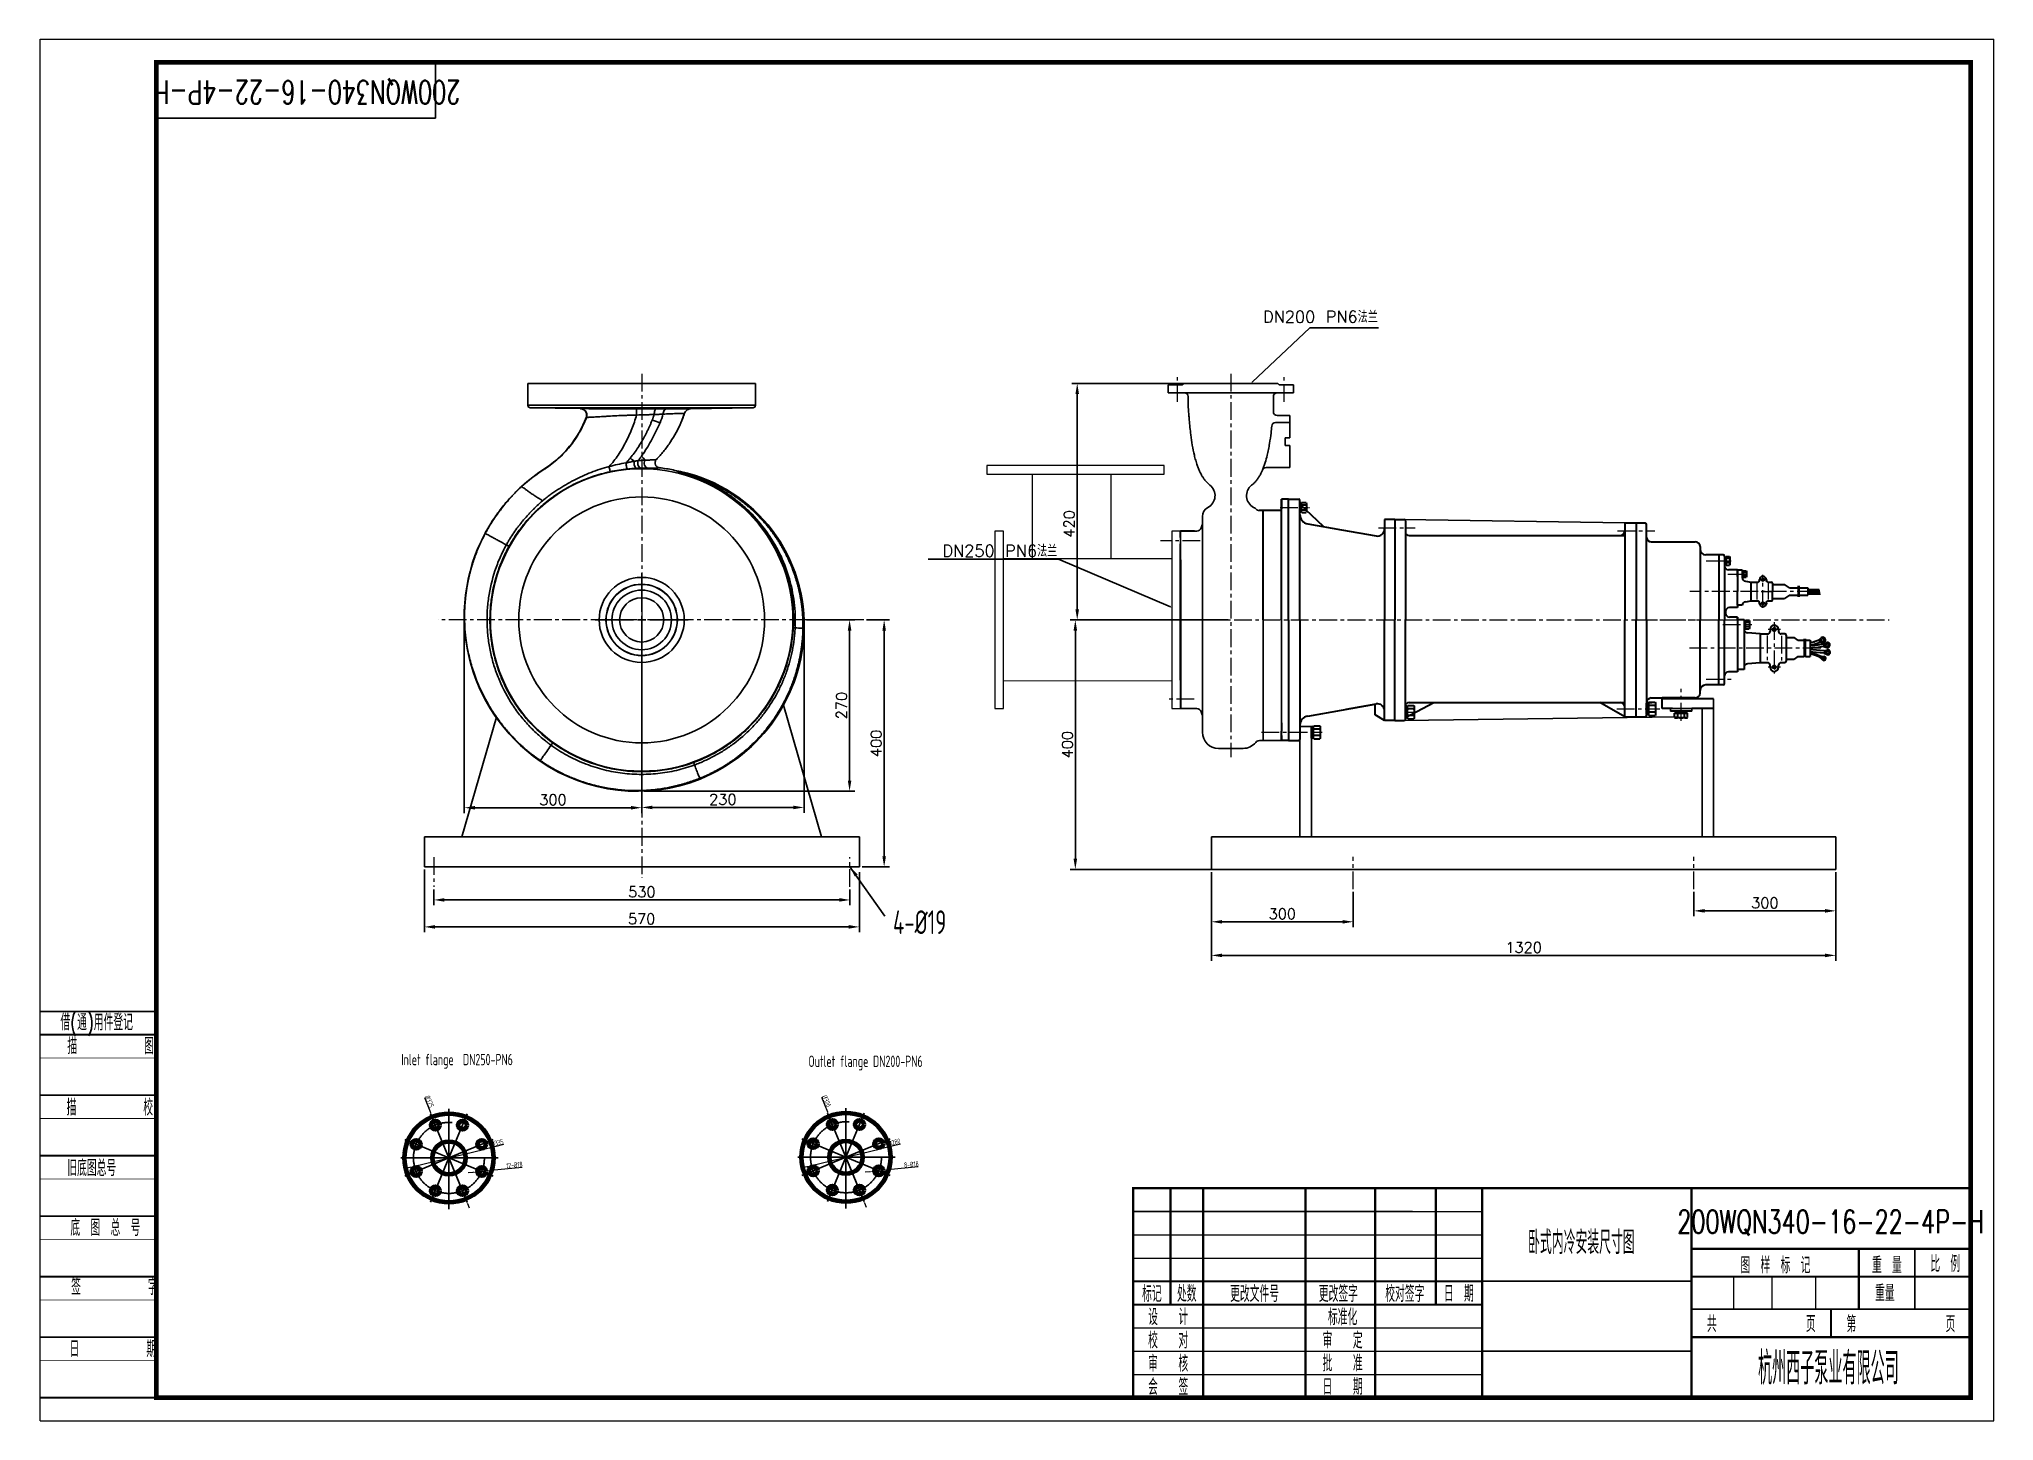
# Model space of a CAD drawing. Header units: millimetres. Extents: x 1533 to 5666, y 876 to 3797.
import ezdxf
from ezdxf import colors
from ezdxf.entities.mleader import LeaderData, LeaderLine
from ezdxf.enums import TextEntityAlignment as Align
from ezdxf.math import Vec2, Vec3

# ---------------------------------------------------------------- set-up
doc = ezdxf.new("R2010")
doc.units = ezdxf.units.MM
doc.header["$LTSCALE"] = 30
for name, pattern in [('ACAD_ISO10W100', [18, 12, -3, 0, -3]), ('F', [0.75, 0.5, -0.25]), ('G', [2, 1.25, -0.25, 0.25, -0.25]), ('PHANTOM', [2.5, 1.25, -0.25, 0.25, -0.25, 0.25, -0.25]), ('点画线', [18, 12, -2, 2, -2])]:
    doc.linetypes.add(name, pattern=pattern)
for name, color, linetype, lineweight in [('01', 7, 'Continuous', 30), ('02', 1, 'Continuous', 15), ('03C', 3, 'Continuous', 15), ('05', 4, 'G', 15), ('中心线层', 1, '点画线', 15), ('尺寸线层', 3, 'Continuous', 15), ('粗实线层', 7, 'Continuous', 30)]:
    doc.layers.add(name, color=color, linetype=linetype, lineweight=lineweight)
for name, color, linetype in [('04', 2, 'F'), ('10', 7, 'Continuous'), ('16', 7, 'Continuous'), ('1轮廓实线层', 7, 'Continuous'), ('2细线层', 4, 'Continuous'), ('6', 3, 'Continuous'), ('6文字层', 3, 'Continuous'), ('XS', 7, 'Continuous'), ('图层1', 3, 'PHANTOM')]:
    doc.layers.add(name, color=color, linetype=linetype)
doc.styles.get("Standard").update_dxf_attribs({"font": 'txt', "bigfont": 'gbcbig.shx'})
doc.styles.add('标准', font='geniso.shx', dxfattribs={"width": 0.71, "bigfont": 'hztxt.shx'})
doc.dimstyles.new('ISO-25', dxfattribs={"dimtxt": 2.5, "dimasz": 2.5, "dimexe": 1.25, "dimexo": 0.625, "dimtad": 1, "dimtxsty": 'Standard', "dimcen": 2.5, "dimadec": 0, "dimazin": 0, "dimtfac": 1, "dimtmove": 0, "dimatfit": 3, "dimfxl": 1, "dimarcsym": 0})
doc.dimstyles.new('标准', dxfattribs={"dimscale": 2, "dimtxt": 5.5, "dimasz": 5, "dimexe": 1, "dimexo": 0, "dimgap": 0.6, "dimtad": 1, "dimdec": 1, "dimdsep": 46, "dimtxsty": '标准', "dimblk": '_CAXARROW', "dimcen": 0, "dimdle": 6, "dimclrd": 256, "dimclre": 256, "dimclrt": 256, "dimazin": 2, "dimtfac": 0.707107, "dimtdec": 1, "dimtmove": 0, "dimatfit": 3, "dimldrblk": '_CAXARROW', "dimfxl": 1, "dimfrac": 2, "dimtolj": 1, "dimtzin": 0, "dimlwd": -1, "dimlwe": -1, "dimarcsym": 0})

msp = doc.modelspace()

# ---------------------------------------------------------------- texts
at = {"color": 3, "insert": (4363.138, 3222.631), "char_height": 25, "attachment_point": 3}
msp.add_mtext_dynamic_manual_height_columns('DN200 PN6法兰', width=1434.90356, gutter_width=125, heights=[0], dxfattribs=at)
at = {"layer": '03C', "char_height": 24, "attachment_point": 1, "style": '标准'}
for s, width, gutter_width, insert in [('Inlet flange  DN250-PN6', 282.58991, 120, (2298.867, 1651.993)), ('Outlet flange DN200-PN6', 361.64867, 40, (3159.523, 1648.301))]:
    msp.add_mtext_dynamic_manual_height_columns(s, width=width, gutter_width=gutter_width, heights=[0], dxfattribs=dict(at, insert=insert))
at = {"layer": '尺寸线层', "style": '标准', "width": 0.71}
msp.add_text('4-%%C19', height=50, dxfattribs=at).set_placement((3338.354, 1905.334))

# ---------------------------------------------------------------- blocks, each defined once
blk = doc.blocks.new('1')
at = {"ltscale": 0.5}
for p, q in [((80296.5, 6966.7), (80296.5, 6547.7)), ((79318.6, 6780.5), (79737.7, 6780.5)), ((80296.5, 6724.6), (79737.7, 6724.6)), ((79318.6, 6640.8), (79737.7, 6640.8)), ((78620.1, 6547.7), (80296.5, 6547.7))]:
    blk.add_line(p, q, dxfattribs=at)
at = {"const_width": 9.31}
blk.add_lwpolyline([(76664.4, 9220.5), (80296.5, 9220.5), (80296.5, 6547.7), (76664.4, 6547.7)], close=True, dxfattribs=at)
for points, const_width in [([(78620.1, 6547.7), (78620.1, 6966.7), (80296.5, 6966.7)], 4.66), ([(78694.6, 6966.7), (78694.6, 6733.9)], 4.66), ([(78759.8, 6966.7), (78759.8, 6547.7)], 4.66), ([(78964.7, 6966.7), (78964.7, 6733.9)], 4.66), ([(79104.4, 6966.7), (79104.4, 6733.9)], 4.66), ([(79225.5, 6966.7), (79225.5, 6733.9)], 4.66), ([(79318.6, 6966.7), (79318.6, 6733.9)], 4.66), ([(79737.7, 6547.7), (79737.7, 6966.7)], 4.66), ([(79737.7, 6845.7), (80296.5, 6845.7)], 4.66), ([(80072.9, 6724.6), (80072.9, 6845.7)], 4.66), ([(80184.7, 6724.6), (80184.7, 6845.7)], 3.73), ([(78620.1, 6780.5), (79318.6, 6780.5)], 3.73), ([(79737.7, 6789.8), (80296.5, 6789.8)], 4.66), ([(78620.1, 6733.9), (79318.6, 6733.9)], 3.73), ([(78964.7, 6733.9), (78964.7, 6547.7)], 4.66), ([(79104.4, 6733.9), (79104.4, 6547.7)], 4.66), ([(79318.6, 6733.9), (79318.6, 6547.7)], 4.66), ([(79737.7, 6603.5), (79737.7, 6733.9)], 4.66), ([(80017.1, 6668.7), (80017.1, 6724.6)], 3.73), ([(79737.7, 6668.7), (80296.5, 6668.7)], 4.66)]:
    blk.add_lwpolyline(points, dxfattribs=dict(const_width=const_width))
at = {"layer": '1轮廓实线层'}
blk.add_line((80296.5, 6966.7), (78620.1, 6966.7), dxfattribs=at)
at = {"layer": '2细线层'}
blk.add_line((78620.1, 6920.2), (79178.9, 6920.2), dxfattribs=at)
at = {"layer": '2细线层', "linetype": 'ByBlock', "lineweight": 15, "const_width": 1.4}
for points in [[(76664.4, 7227.5), (76431.6, 7227.5)], [(76664.4, 7106.4), (76431.6, 7106.4)], [(76664.4, 6985.4), (76431.6, 6985.4)], [(76664.4, 6864.3), (76431.6, 6864.3)], [(76664.4, 6743.2), (76431.6, 6743.2)], [(76664.4, 6622.2), (76431.6, 6622.2)]]:
    blk.add_lwpolyline(points, dxfattribs=at)
at = {"layer": '6', "const_width": 3.73}
for points in [[(76664.4, 7320.6), (76431.6, 7320.6)], [(76664.4, 7274.1), (76431.6, 7274.1)], [(76664.4, 7153), (76431.6, 7153)], [(76664.4, 7031.9), (76431.6, 7031.9)], [(76664.4, 6910.9), (76431.6, 6910.9)], [(76664.4, 6789.8), (76431.6, 6789.8)], [(76664.4, 6668.7), (76431.6, 6668.7)], [(76664.4, 6547.7), (76431.6, 6547.7)]]:
    blk.add_lwpolyline(points, dxfattribs=at)
at = {"layer": '6文字层'}
for p, q in [((77223.2, 9220.5), (77223.2, 9108.7)), ((77223.2, 9108.7), (76664.4, 9108.7))]:
    blk.add_line(p, q, dxfattribs=at)
at = {"layer": '尺寸线层'}
for p, q in [((76431.6, 9267), (80343, 9267)), ((76431.6, 6501.1), (76431.6, 9267)), ((80343, 6501.1), (80343, 9267)), ((78620.1, 6920.2), (79318.6, 6920.2)), ((78620.1, 6873.6), (79318.6, 6873.6)), ((78620.1, 6827), (79318.6, 6827)), ((79821.5, 6789.8), (79821.5, 6724.6)), ((79898.7, 6789.8), (79898.7, 6724.6)), ((79986, 6789.8), (79986, 6724.6)), ((78620.1, 6687.3), (79318.6, 6687.3)), ((78620.1, 6640.8), (79318.6, 6640.8)), ((78620.1, 6594.2), (79318.6, 6594.2)), ((76431.6, 6501.1), (80343, 6501.1))]:
    blk.add_line(p, q, dxfattribs=at)
at = {"layer": '尺寸线层', "const_width": 3.73}
blk.add_lwpolyline([(78620.1, 6966.7), (78620.1, 6547.7)], dxfattribs=at)
at = {"layer": '2细线层', "ltscale": 0.5, "width": 0.707}
for tag, p in [('比例', (80241.9, 6756.8)), ('设计', (78860.9, 6706.9)), ('标准化', (79205.2, 6708.2)), ('校对', (78859.8, 6663.9)), ('审定', (79208.1, 6663.5)), ('审核', (78858.1, 6615.9)), ('批准', (79209.6, 6615.8)), ('会签', (78857, 6571.6)), ('日期', (79210.6, 6572))]:
    blk.add_attdef(tag, text='', height=32.6, dxfattribs=at).set_placement(p, align=Align.MIDDLE_CENTER)
at = {"layer": '6文字层', "width": 0.707}
for s, p in [('借(通)用件登记', (76472.4, 7282.7)), ('描      图', (76486.2, 7235.1)), ('描      校', (76484.7, 7112.3)), ('旧底图总号', (76486.2, 6991)), ('底 图 总 号', (76492.4, 6871.3)), ('签      字', (76493.9, 6753.2)), ('日      期', (76490.8, 6628.8))]:
    blk.add_text(s, height=32.6, dxfattribs=at).set_placement(p)
blk.add_attdef('代号', (76966, 9184), '', height=46.6, rotation=180, dxfattribs=at)
at = {"layer": '6文字层', "ltscale": 0.5, "width": 0.707}
blk.add_attdef('编码', text='', height=46.6, dxfattribs=at).set_placement((79516, 6587.8), align=Align.MIDDLE_CENTER)
at = {"layer": '尺寸线层', "width": 0.707}
for s, p in [('图 样 标 记', (79905.7, 6814.4)), ('重 量', (80128.8, 6814.4)), ('比 例', (80245.7, 6817)), ('标记', (78657.4, 6757.2)), ('处数', (78727.2, 6757.2)), ('更改文件号', (78863, 6757.2)), ('更改签字', (79030.7, 6757.2)), ('校对签字', (79163.7, 6757.2)), ('日 期', (79272, 6757.2)), ('设  计', (78690, 6710.6)), ('标准化', (79039.2, 6710.6)), ('共        页', (79877.4, 6696.7)), ('第        页', (80156.8, 6696.7)), ('校  对', (78690, 6664.1)), ('审  定', (79039.2, 6664.1)), ('审  核', (78690, 6617.5)), ('批  准', (79039.2, 6618.2)), ('会  签', (78690, 6570.9)), ('日  期', (79039.2, 6570.9))]:
    blk.add_text(s, height=32.6, dxfattribs=at).set_placement(p, align=Align.MIDDLE)
at = {"layer": '尺寸线层'}
for tag, height, width, p in [('图号', 46.6, 0.707, (80016.1, 6899.9)), ('图样名称', 46.6, 0.707, (79517.2, 6858.4)), ('重量', 32.6, 0.707, (80124.7, 6756.9)), ('材料', 46.6, 0.707, (79518.9, 6698.8)), ('杭州西子泵业有限公司', 65.2, 0.6, (80011.8, 6606.5))]:
    blk.add_attdef(tag, text='', height=height, dxfattribs=dict(at, width=width)).set_placement(p, align=Align.MIDDLE_CENTER)
blk = doc.blocks.new('*U4', base_point=(34.3, 23.6))
at = {"layer": '01'}
for p, q in [((34.3, 27.7), (22.1, 27.7)), ((22.1, 27.7), (22.1, 23.6)), ((22.1, 23.6), (34.3, 23.6)), ((34.3, 23.6), (31.9, 27.7)), ((34.3, 27.7), (36.6, 23.6)), ((46.5, 27.7), (34.3, 27.7)), ((34.3, 23.6), (46.5, 23.6)), ((46.5, 23.6), (46.5, 27.7))]:
    blk.add_line(p, q, dxfattribs=at)
at = {"layer": '05'}
blk.add_line((34.3, 29.8), (34.3, 21.5), dxfattribs=at)
blk = doc.blocks.new('*X5')
at = {"layer": '中心线层', "linetype": '点画线', "lineweight": 18}
blk.add_line((0, -4), (0, 18.8), dxfattribs=at)
at = {"layer": '粗实线层'}
for p, q in [((-13.9, 1), (-13.9, 13.8)), ((10.4, 14.8), (-10.4, 14.8)), ((10.4, 0), (-10.4, 0)), ((-6.9, 13.8), (-6.9, 1)), ((6.9, 13.8), (6.9, 1)), ((10.4, 0), (10.4, 0)), ((13.9, 1), (13.9, 13.8))]:
    blk.add_line(p, q, dxfattribs=at)
for centre, radius, start, end in [((-10.4, 8.4), 6.38, 57.1328, 122.8672), ((-10.4, 6.4), 6.38, 237.1328, 302.8672), ((0, -9.2), 24, 73.2213, 106.7787), ((0, 24), 24, 253.2213, 286.7787), ((10.4, 8.4), 6.38, 57.1328, 122.8672), ((10.4, 6.4), 6.38, 237.1328, 302.8672)]:
    blk.add_arc(centre, radius, start, end, dxfattribs=at)
blk = doc.blocks.new('*X3')
at = {"layer": '中心线层', "linetype": '点画线', "lineweight": 18}
blk.add_line((0, -3), (0, 13.8), dxfattribs=at)
at = {"layer": '粗实线层'}
for p, q in [((-10.4, 0.8), (-10.4, 10)), ((7.8, 10.8), (-7.8, 10.8)), ((7.8, 0), (-7.8, 0)), ((-5.2, 10), (-5.2, 0.8)), ((5.2, 10), (5.2, 0.8)), ((7.8, 0), (7.8, 0)), ((10.4, 0.8), (10.4, 10))]:
    blk.add_line(p, q, dxfattribs=at)
for centre, radius, start, end in [((-7.8, 6), 4.79, 57.1328, 122.8672), ((-7.8, 4.8), 4.79, 237.1328, 302.8672), ((0, -7.2), 18, 73.2213, 106.7787), ((0, 18), 18, 253.2213, 286.7787), ((7.8, 6), 4.79, 57.1328, 122.8672), ((7.8, 4.8), 4.79, 237.1328, 302.8672)]:
    blk.add_arc(centre, radius, start, end, dxfattribs=at)
blk = doc.blocks.new('*U6', base_point=(34.3, 23.6))
at = {"layer": '01'}
for p, q in [((34.3, 27.7), (22.1, 27.7)), ((22.1, 27.7), (22.1, 23.6)), ((22.1, 23.6), (34.3, 23.6)), ((34.3, 23.6), (31.9, 27.7)), ((34.3, 27.7), (36.6, 23.6)), ((46.5, 27.7), (34.3, 27.7)), ((34.3, 23.6), (46.5, 23.6)), ((46.5, 23.6), (46.5, 27.7))]:
    blk.add_line(p, q, dxfattribs=at)
at = {"layer": '05'}
blk.add_line((34.3, 29.8), (34.3, 21.5), dxfattribs=at)
blk = doc.blocks.new('*X7')
at = {"layer": '中心线层', "linetype": '点画线', "lineweight": 18}
blk.add_line((0, -4), (0, 18.8), dxfattribs=at)
at = {"layer": '粗实线层'}
for p, q in [((-13.9, 1), (-13.9, 13.8)), ((10.4, 14.8), (-10.4, 14.8)), ((10.4, 0), (-10.4, 0)), ((-6.9, 13.8), (-6.9, 1)), ((6.9, 13.8), (6.9, 1)), ((10.4, 0), (10.4, 0)), ((13.9, 1), (13.9, 13.8))]:
    blk.add_line(p, q, dxfattribs=at)
for centre, radius, start, end in [((-10.4, 8.4), 6.38, 57.1328, 122.8672), ((-10.4, 6.4), 6.38, 237.1328, 302.8672), ((0, -9.2), 24, 73.2213, 106.7787), ((0, 24), 24, 253.2213, 286.7787), ((10.4, 8.4), 6.38, 57.1328, 122.8672), ((10.4, 6.4), 6.38, 237.1328, 302.8672)]:
    blk.add_arc(centre, radius, start, end, dxfattribs=at)
blk = doc.blocks.new('*X8')
at = {"layer": '中心线层', "linetype": '点画线', "lineweight": 18}
blk.add_line((0, -3), (0, 13.8), dxfattribs=at)
at = {"layer": '粗实线层'}
for p, q in [((-10.4, 0.8), (-10.4, 10)), ((7.8, 10.8), (-7.8, 10.8)), ((7.8, 0), (-7.8, 0)), ((-5.2, 10), (-5.2, 0.8)), ((5.2, 10), (5.2, 0.8)), ((7.8, 0), (7.8, 0)), ((10.4, 0.8), (10.4, 10))]:
    blk.add_line(p, q, dxfattribs=at)
for centre, radius, start, end in [((-7.8, 6), 4.79, 57.1328, 122.8672), ((-7.8, 4.8), 4.79, 237.1328, 302.8672), ((0, -7.2), 18, 73.2213, 106.7787), ((0, 18), 18, 253.2213, 286.7787), ((7.8, 6), 4.79, 57.1328, 122.8672), ((7.8, 4.8), 4.79, 237.1328, 302.8672)]:
    blk.add_arc(centre, radius, start, end, dxfattribs=at)
blk = doc.blocks.new('*X10')
at = {"layer": '中心线层', "linetype": '点画线', "lineweight": 18}
blk.add_line((0, -2.5), (0, 10.9), dxfattribs=at)
at = {"layer": '粗实线层'}
for p, q in [((-9.2, 0.7), (-9.2, 7.7)), ((6.9, 8.4), (-6.9, 8.4)), ((6.9, 0), (-6.9, 0)), ((-4.6, 7.7), (-4.6, 0.7)), ((4.6, 7.7), (4.6, 0.7)), ((6.9, 0), (6.9, 0)), ((9.2, 0.7), (9.2, 7.7))]:
    blk.add_line(p, q, dxfattribs=at)
for centre, radius, start, end in [((-6.9, 4.4), 4.02, 54.97, 125.03), ((-6.9, 4), 4.02, 234.97, 305.03), ((0, -6.6), 15, 72.0661, 107.9339), ((0, 15), 15, 252.0661, 287.9339), ((6.9, 4.4), 4.02, 54.97, 125.03), ((6.9, 4), 4.02, 234.97, 305.03)]:
    blk.add_arc(centre, radius, start, end, dxfattribs=at)
blk = doc.blocks.new('*X9')
at = {"layer": '中心线层', "linetype": '点画线', "lineweight": 18}
blk.add_line((0, -3), (0, 5.1), dxfattribs=at)
at = {"layer": '粗实线层'}
for p, q in [((-6.1, 2.1), (6.1, 2.1)), ((-6.1, 0), (-6.1, 2.1)), ((-6.1, 0), (6.1, 0)), ((-0.5, 0), (-1.1, 2.1)), ((0.5, 0.3), (0, 2.1)), ((0.5, 0), (0.5, 0.3)), ((6.1, 0), (6.1, 2.1))]:
    blk.add_line(p, q, dxfattribs=at)
blk = doc.blocks.new('*D11')
at = {"layer": 'Defpoints', "color": 0, "transparency": 16777216}
for p in [(3727.8, 3069.3), (4052.4, 3069.3), (4052.4, 2569.3)]:
    blk.add_point(p, dxfattribs=at)
at = {"layer": '尺寸线层', "color": 0, "lineweight": -2, "transparency": 16777216}
for p, q in [((4046.8, 3069.3), (3716.5, 3069.3)), ((3727.8, 2591.8), (3727.8, 3046.8)), ((4046.8, 2569.3), (3716.5, 2569.3))]:
    blk.add_line(p, q, dxfattribs=at)
at = {"layer": '尺寸线层', "color": 0, "transparency": 16777216}
for points in [[(3724, 3046.8), (3731.5, 3046.8), (3727.8, 3069.3)], [(3724, 2591.8), (3731.5, 2591.8), (3727.8, 2569.3)]]:
    blk.add_solid(points, dxfattribs=at)
at = {"layer": '尺寸线层', "color": 0, "transparency": 16777216, "insert": (3710.9, 2772.2), "char_height": 22.5, "attachment_point": 5, "rotation": 90, "bg_fill": 3, "box_fill_scale": 1.1, "bg_fill_color": 256, "bg_fill_true_color": 13158600, "bg_fill_transparency": 0}
blk.add_mtext('\\A1;420', dxfattribs=at)
blk = doc.blocks.new('*D12')
at = {"layer": 'Defpoints', "color": 0, "transparency": 16777216}
for p in [(3819.5, 2569.3), (3723.8, 2041.9), (4064.6, 2041.9)]:
    blk.add_point(p, dxfattribs=at)
at = {"layer": '尺寸线层', "color": 0, "lineweight": -2, "transparency": 16777216}
for p, q in [((3813.8, 2569.3), (3712.5, 2569.3)), ((3723.8, 2546.8), (3723.8, 2064.4)), ((4059, 2041.9), (3712.5, 2041.9))]:
    blk.add_line(p, q, dxfattribs=at)
at = {"layer": '尺寸线层', "color": 0, "transparency": 16777216}
for points in [[(3720, 2546.8), (3727.5, 2546.8), (3723.8, 2569.3)], [(3720, 2064.4), (3727.5, 2064.4), (3723.8, 2041.9)]]:
    blk.add_solid(points, dxfattribs=at)
at = {"layer": '尺寸线层', "color": 0, "transparency": 16777216, "insert": (3706.9, 2305.6), "char_height": 22.5, "attachment_point": 5, "rotation": 90, "bg_fill": 3, "box_fill_scale": 1.1, "bg_fill_color": 256, "bg_fill_true_color": 13158600, "bg_fill_transparency": 16516296}
blk.add_mtext('\\A1;400', dxfattribs=at)
blk = doc.blocks.new('SW_CENTERMARKSYMBOL_0')
at = {"layer": '10', "color": 0}
for p, q in [((0, 5), (0, 28.5)), ((-5, 0), (-28.5, 0)), ((0, 0), (-2.5, 0)), ((0, 0), (0, 2.5)), ((0, 0), (0, -2.5)), ((0, 0), (2.5, 0)), ((5, 0), (28.5, 0)), ((0, -5), (0, -28.5))]:
    blk.add_line(p, q, dxfattribs=at)
blk = doc.blocks.new('*D18')
at = {"layer": 'Defpoints', "color": 0, "transparency": 16777216}
for p in [(2432, 2569.3), (2807, 2569.3), (2807, 2172.3)]:
    blk.add_point(p, dxfattribs=at)
at = {"layer": '尺寸线层', "color": 0, "lineweight": -2, "transparency": 16777216}
for p, q in [((2432, 2563.7), (2432, 2161)), ((2807, 2563.7), (2807, 2161)), ((2454.5, 2172.3), (2784.5, 2172.3))]:
    blk.add_line(p, q, dxfattribs=at)
at = {"layer": '尺寸线层', "color": 0, "transparency": 16777216}
for points in [[(2454.5, 2176), (2454.5, 2168.5), (2432, 2172.3)], [(2784.5, 2176), (2784.5, 2168.5), (2807, 2172.3)]]:
    blk.add_solid(points, dxfattribs=at)
at = {"layer": '尺寸线层', "color": 0, "transparency": 16777216, "insert": (2619.5, 2189.2), "char_height": 22.5, "attachment_point": 5, "bg_fill": 3, "box_fill_scale": 1.1, "bg_fill_color": 256, "bg_fill_true_color": 13158600, "bg_fill_transparency": 0}
blk.add_mtext('\\A1;300', dxfattribs=at)
blk = doc.blocks.new('*D19')
at = {"layer": 'Defpoints', "color": 0, "transparency": 16777216}
for p in [(2807, 2569.3), (3150.2, 2569.3), (3150.2, 2172.9)]:
    blk.add_point(p, dxfattribs=at)
at = {"layer": '尺寸线层', "color": 0, "lineweight": -2, "transparency": 16777216}
for p, q in [((2807, 2563.7), (2807, 2161.7)), ((3150.2, 2563.7), (3150.2, 2161.7)), ((2829.5, 2172.9), (3127.7, 2172.9))]:
    blk.add_line(p, q, dxfattribs=at)
at = {"layer": '尺寸线层', "color": 0, "transparency": 16777216}
for points in [[(2829.5, 2176.7), (2829.5, 2169.2), (2807, 2172.9)], [(3127.7, 2176.7), (3127.7, 2169.2), (3150.2, 2172.9)]]:
    blk.add_solid(points, dxfattribs=at)
at = {"layer": '尺寸线层', "color": 0, "transparency": 16777216, "insert": (2978.6, 2189.8), "char_height": 22.5, "attachment_point": 5, "bg_fill": 3, "box_fill_scale": 1.1, "bg_fill_color": 256, "bg_fill_true_color": 13158600, "bg_fill_transparency": 0}
blk.add_mtext('\\A1;230', dxfattribs=at)
blk = doc.blocks.new('*D20')
at = {"layer": 'Defpoints', "color": 0, "transparency": 16777216}
for p in [(3150.2, 2569.3), (2807, 2207.2), (3246.5, 2207.2)]:
    blk.add_point(p, dxfattribs=at)
at = {"layer": '尺寸线层', "color": 0, "lineweight": -2, "transparency": 16777216}
for p, q in [((3155.8, 2569.3), (3257.8, 2569.3)), ((3246.5, 2546.8), (3246.5, 2229.7)), ((2812.6, 2207.2), (3257.8, 2207.2))]:
    blk.add_line(p, q, dxfattribs=at)
at = {"layer": '尺寸线层', "color": 0, "transparency": 16777216}
for points in [[(3242.8, 2546.8), (3250.3, 2546.8), (3246.5, 2569.3)], [(3242.8, 2229.7), (3250.3, 2229.7), (3246.5, 2207.2)]]:
    blk.add_solid(points, dxfattribs=at)
at = {"layer": '尺寸线层', "color": 0, "transparency": 16777216, "insert": (3229.6, 2388.2), "char_height": 22.5, "attachment_point": 5, "rotation": 90, "bg_fill": 3, "box_fill_scale": 1.1, "bg_fill_color": 256, "bg_fill_true_color": 13158600, "bg_fill_transparency": 0}
blk.add_mtext('\\A1;270', dxfattribs=at)
blk = doc.blocks.new('*D21')
at = {"layer": 'Defpoints', "color": 0, "transparency": 16777216}
for p in [(2347.6, 2047.2), (3267.4, 2041.9), (3267.4, 1920.4)]:
    blk.add_point(p, dxfattribs=at)
at = {"layer": '尺寸线层', "color": 0, "lineweight": -2, "transparency": 16777216}
for p, q in [((2347.6, 2041.6), (2347.6, 1909.2)), ((3267.4, 2036.2), (3267.4, 1909.2)), ((2370.1, 1920.4), (3244.9, 1920.4))]:
    blk.add_line(p, q, dxfattribs=at)
at = {"layer": '尺寸线层', "color": 0, "transparency": 16777216}
for points in [[(2370.1, 1924.2), (2370.1, 1916.7), (2347.6, 1920.4)], [(3244.9, 1924.2), (3244.9, 1916.7), (3267.4, 1920.4)]]:
    blk.add_solid(points, dxfattribs=at)
at = {"layer": '尺寸线层', "color": 0, "transparency": 16777216, "insert": (2807, 1937.3), "char_height": 22.5, "attachment_point": 5, "bg_fill": 3, "box_fill_scale": 1.1, "bg_fill_color": 256, "bg_fill_true_color": 13158600, "bg_fill_transparency": 0}
blk.add_mtext('\\A1;570', dxfattribs=at)
blk = doc.blocks.new('*D22')
at = {"layer": 'Defpoints', "color": 0, "transparency": 16777216}
for p in [(3276.8, 2569.3), (3267.4, 2047.2), (3319.6, 2047.2)]:
    blk.add_point(p, dxfattribs=at)
at = {"layer": '尺寸线层', "color": 0, "lineweight": -2, "transparency": 16777216}
for p, q in [((3282.4, 2569.3), (3330.9, 2569.3)), ((3319.6, 2546.8), (3319.6, 2069.7)), ((3273, 2047.2), (3330.9, 2047.2))]:
    blk.add_line(p, q, dxfattribs=at)
at = {"layer": '尺寸线层', "color": 0, "transparency": 16777216}
for points in [[(3315.9, 2546.8), (3323.4, 2546.8), (3319.6, 2569.3)], [(3315.9, 2069.7), (3323.4, 2069.7), (3319.6, 2047.2)]]:
    blk.add_solid(points, dxfattribs=at)
at = {"layer": '尺寸线层', "color": 0, "transparency": 16777216, "insert": (3302.7, 2308.3), "char_height": 22.5, "attachment_point": 5, "rotation": 90, "bg_fill": 3, "box_fill_scale": 1.1, "bg_fill_color": 256, "bg_fill_true_color": 13158600, "bg_fill_transparency": 14823828}
blk.add_mtext('\\A1;400', dxfattribs=at)
blk = doc.blocks.new('*D23')
at = {"layer": 'Defpoints', "color": 0, "transparency": 16777216}
for p in [(4011.4, 2041.9), (5331.4, 2041.9), (5331.4, 1860.2)]:
    blk.add_point(p, dxfattribs=at)
at = {"layer": '尺寸线层', "color": 0, "lineweight": -2, "transparency": 16777216}
for p, q in [((4011.4, 2036.2), (4011.4, 1848.9)), ((5331.4, 2036.2), (5331.4, 1848.9)), ((4033.9, 1860.2), (5308.9, 1860.2))]:
    blk.add_line(p, q, dxfattribs=at)
at = {"layer": '尺寸线层', "color": 0, "transparency": 16777216}
for points in [[(4033.9, 1863.9), (4033.9, 1856.4), (4011.4, 1860.2)], [(5308.9, 1863.9), (5308.9, 1856.4), (5331.4, 1860.2)]]:
    blk.add_solid(points, dxfattribs=at)
at = {"layer": '尺寸线层', "color": 0, "transparency": 16777216, "insert": (4671.4, 1877), "char_height": 22.5, "attachment_point": 5, "bg_fill": 3, "box_fill_scale": 1.1, "bg_fill_color": 256, "bg_fill_true_color": 13158600, "bg_fill_transparency": 4950788}
blk.add_mtext('\\A1;1320', dxfattribs=at)
blk = doc.blocks.new('*D24')
at = {"layer": 'Defpoints', "color": 0, "transparency": 16777216}
for p in [(4011.4, 2000.2), (4311.4, 2000.2), (4011.4, 1931.2)]:
    blk.add_point(p, dxfattribs=at)
at = {"layer": '尺寸线层', "color": 0, "lineweight": -2, "transparency": 16777216}
for p, q in [((4011.4, 1994.6), (4011.4, 1919.9)), ((4311.4, 1994.6), (4311.4, 1919.9)), ((4288.9, 1931.2), (4033.9, 1931.2))]:
    blk.add_line(p, q, dxfattribs=at)
at = {"layer": '尺寸线层', "color": 0, "transparency": 16777216}
for points in [[(4033.9, 1934.9), (4033.9, 1927.4), (4011.4, 1931.2)], [(4288.9, 1934.9), (4288.9, 1927.4), (4311.4, 1931.2)]]:
    blk.add_solid(points, dxfattribs=at)
at = {"layer": '尺寸线层', "color": 0, "transparency": 16777216, "insert": (4161.4, 1948), "char_height": 22.5, "attachment_point": 5, "bg_fill": 3, "box_fill_scale": 1.1, "bg_fill_color": 256, "bg_fill_true_color": 13158600, "bg_fill_transparency": 2917724}
blk.add_mtext('\\A1;300', dxfattribs=at)
blk = doc.blocks.new('*D25')
at = {"layer": 'Defpoints', "color": 0, "transparency": 16777216}
for p in [(5031.4, 2000.2), (5331.4, 2000.2), (5331.4, 1954.3)]:
    blk.add_point(p, dxfattribs=at)
at = {"layer": '尺寸线层', "color": 0, "lineweight": -2, "transparency": 16777216}
for p, q in [((5031.4, 1994.6), (5031.4, 1943.1)), ((5331.4, 1994.6), (5331.4, 1943.1)), ((5053.9, 1954.3), (5308.9, 1954.3))]:
    blk.add_line(p, q, dxfattribs=at)
at = {"layer": '尺寸线层', "color": 0, "transparency": 16777216}
for points in [[(5053.9, 1958.1), (5053.9, 1950.6), (5031.4, 1954.3)], [(5308.9, 1958.1), (5308.9, 1950.6), (5331.4, 1954.3)]]:
    blk.add_solid(points, dxfattribs=at)
at = {"layer": '尺寸线层', "color": 0, "transparency": 16777216, "insert": (5181.4, 1971.2), "char_height": 22.5, "attachment_point": 5, "bg_fill": 3, "box_fill_scale": 1.1, "bg_fill_color": 256, "bg_fill_true_color": 13158600, "bg_fill_transparency": 4456513}
blk.add_mtext('\\A1;300', dxfattribs=at)
blk = doc.blocks.new('*D26')
at = {"layer": 'Defpoints', "color": 0, "transparency": 16777216}
for p in [(2367.6, 2004.8), (3247.4, 2004.8), (3247.4, 1977.4)]:
    blk.add_point(p, dxfattribs=at)
at = {"layer": '尺寸线层', "color": 0, "lineweight": -2, "transparency": 16777216}
for p, q in [((2367.6, 1999.2), (2367.6, 1966.2)), ((3247.4, 1999.2), (3247.4, 1966.2)), ((2390.1, 1977.4), (3224.9, 1977.4))]:
    blk.add_line(p, q, dxfattribs=at)
at = {"layer": '尺寸线层', "color": 0, "transparency": 16777216}
for points in [[(2390.1, 1981.2), (2390.1, 1973.7), (2367.6, 1977.4)], [(3224.9, 1981.2), (3224.9, 1973.7), (3247.4, 1977.4)]]:
    blk.add_solid(points, dxfattribs=at)
at = {"layer": '尺寸线层', "color": 0, "transparency": 16777216, "insert": (2807.5, 1994.3), "char_height": 22.5, "attachment_point": 5, "bg_fill": 3, "box_fill_scale": 1.1, "bg_fill_color": 256, "bg_fill_true_color": 13158600, "bg_fill_transparency": 0}
blk.add_mtext('\\A1;530', dxfattribs=at)
blk = doc.blocks.new('_CAXARROW')
blk.add_hatch(color=0).paths.add_polyline_path([(0, 0), (-1, 0.125), (-1, -0.125)], flags=0)
blk = doc.blocks.new('*D32')
at = {"layer": 'Defpoints', "color": 0, "transparency": 16777216}
for p in [(2364.1, 1519.1), (2435, 1345.1)]:
    blk.add_point(p, dxfattribs=at)
at = {"layer": '尺寸线层', "linetype": 'Continuous', "transparency": 16777216}
for p, q in [((2347.6, 1559.7), (2360.4, 1528.3)), ((2435, 1345.1), (2364.1, 1519.1)), ((2438.8, 1335.8), (2442.6, 1326.6))]:
    blk.add_line(p, q, dxfattribs=at)
at = {"layer": '尺寸线层', "transparency": 16777216, "xscale": 10, "yscale": 10, "zscale": 10}
for p, rotation in [((2364.1, 1519.1), 292.1664981308976), ((2435, 1345.1), 112.1664981308976)]:
    blk.add_blockref('_CAXARROW', p, dxfattribs=dict(at, rotation=rotation))
at = {"layer": '尺寸线层', "transparency": 16777216, "insert": (2358.3, 1551.2), "char_height": 11, "attachment_point": 5, "rotation": 292.1665, "style": '标准'}
blk.add_mtext('\\A1;%%C375', dxfattribs=at)
blk = doc.blocks.new('*D33')
at = {"layer": 'Defpoints', "color": 0, "transparency": 16777216}
for p in [(2472.5, 1449.8), (2326.7, 1414.4)]:
    blk.add_point(p, dxfattribs=at)
at = {"layer": '尺寸线层', "linetype": 'Continuous', "transparency": 16777216}
for p, q in [((2326.7, 1414.4), (2472.5, 1449.8)), ((2515, 1460.2), (2482.2, 1452.2)), ((2317, 1412), (2307.3, 1409.6))]:
    blk.add_line(p, q, dxfattribs=at)
at = {"layer": '尺寸线层', "transparency": 16777216, "xscale": 10, "yscale": 10, "zscale": 10}
for p, rotation in [((2472.5, 1449.8), 193.6648973822764), ((2326.7, 1414.4), 13.6648973822764)]:
    blk.add_blockref('_CAXARROW', p, dxfattribs=dict(at, rotation=rotation))
at = {"layer": '尺寸线层', "transparency": 16777216, "insert": (2501.9, 1463.9), "char_height": 11, "attachment_point": 5, "rotation": 13.6649, "style": '标准'}
blk.add_mtext('\\A1;%%C335', dxfattribs=at)
blk = doc.blocks.new('*D34')
at = {"layer": 'Defpoints', "color": 0, "transparency": 16777216}
for p in [(2459.9, 1402.5), (2477.8, 1404.3)]:
    blk.add_point(p, dxfattribs=at)
at = {"layer": '尺寸线层', "linetype": 'Continuous', "transparency": 16777216}
for p, q in [((2554.2, 1412), (2487.8, 1405.3)), ((2450, 1401.5), (2440, 1400.5)), ((2459.9, 1402.5), (2477.8, 1404.3))]:
    blk.add_line(p, q, dxfattribs=at)
at = {"layer": '尺寸线层', "transparency": 16777216, "xscale": 10, "yscale": 10, "zscale": 10}
for p, rotation in [((2477.8, 1404.3), 185.7565183128889), ((2459.9, 1402.5), 5.756518312888908)]:
    blk.add_blockref('_CAXARROW', p, dxfattribs=dict(at, rotation=rotation))
at = {"layer": '尺寸线层', "transparency": 16777216, "insert": (2537.9, 1417.1), "char_height": 11, "attachment_point": 5, "rotation": 5.7565, "style": '标准'}
blk.add_mtext('\\A1;12-%%C18', dxfattribs=at)
blk = doc.blocks.new('*D38')
at = {"layer": 'Defpoints', "color": 0, "transparency": 16777216}
for p in [(3203.5, 1520.4), (3274.3, 1346.4)]:
    blk.add_point(p, dxfattribs=at)
at = {"layer": '尺寸线层', "linetype": 'Continuous', "transparency": 16777216}
for p, q in [((3187, 1560.7), (3199.7, 1529.7)), ((3274.3, 1346.4), (3203.5, 1520.4)), ((3278.1, 1337.1), (3281.9, 1327.9))]:
    blk.add_line(p, q, dxfattribs=at)
at = {"layer": '尺寸线层', "transparency": 16777216, "xscale": 10, "yscale": 10, "zscale": 10}
for p, rotation in [((3203.5, 1520.4), 292.1664981308986), ((3274.3, 1346.4), 112.1664981308986)]:
    blk.add_blockref('_CAXARROW', p, dxfattribs=dict(at, rotation=rotation))
at = {"layer": '尺寸线层', "transparency": 16777216, "insert": (3197.7, 1552.3), "char_height": 11, "attachment_point": 5, "rotation": 292.1665, "style": '标准'}
blk.add_mtext('\\A1;%%C320', dxfattribs=at)
blk = doc.blocks.new('*D39')
at = {"layer": 'Defpoints', "color": 0, "transparency": 16777216}
for p in [(3311.8, 1451.1), (3166, 1415.7)]:
    blk.add_point(p, dxfattribs=at)
at = {"layer": '尺寸线层', "linetype": 'Continuous', "transparency": 16777216}
for p, q in [((3166, 1415.7), (3311.8, 1451.1)), ((3354, 1461.4), (3321.5, 1453.5)), ((3156.3, 1413.3), (3146.6, 1411))]:
    blk.add_line(p, q, dxfattribs=at)
at = {"layer": '尺寸线层', "transparency": 16777216, "xscale": 10, "yscale": 10, "zscale": 10}
for p, rotation in [((3311.8, 1451.1), 193.6648973822766), ((3166, 1415.7), 13.66489738227656)]:
    blk.add_blockref('_CAXARROW', p, dxfattribs=dict(at, rotation=rotation))
at = {"layer": '尺寸线层', "transparency": 16777216, "insert": (3341, 1465.1), "char_height": 11, "attachment_point": 5, "rotation": 13.6649, "style": '标准'}
blk.add_mtext('\\A1;%%C280', dxfattribs=at)
blk = doc.blocks.new('*D40')
at = {"layer": 'Defpoints', "color": 0, "transparency": 16777216}
for p in [(3317.1, 1405.6), (3299.2, 1403.8)]:
    blk.add_point(p, dxfattribs=at)
at = {"layer": '尺寸线层', "linetype": 'Continuous', "transparency": 16777216}
for p, q in [((3299.2, 1403.8), (3317.1, 1405.6)), ((3391.5, 1413.1), (3327.1, 1406.6)), ((3289.3, 1402.8), (3279.3, 1401.8))]:
    blk.add_line(p, q, dxfattribs=at)
at = {"layer": '尺寸线层', "transparency": 16777216, "xscale": 10, "yscale": 10, "zscale": 10}
for p, rotation in [((3299.2, 1403.8), 5.756518312886749), ((3317.1, 1405.6), 185.7565183128868)]:
    blk.add_blockref('_CAXARROW', p, dxfattribs=dict(at, rotation=rotation))
at = {"layer": '尺寸线层', "transparency": 16777216, "insert": (3377.2, 1418.4), "char_height": 11, "attachment_point": 5, "rotation": 5.7565, "style": '标准'}
blk.add_mtext('\\A1;8-%%C18', dxfattribs=at)

# ---------------------------------------------------------------- dimensions: what is measured, and where the dimension line sits
at = {"layer": '尺寸线层'}
for p1, p2, text, picture, middle in [((2435.017, 1345.088), (2364.13, 1519.081), '%%C375', '*D32', (2358.297, 1551.156)), ((3274.34, 1346.405), (3203.453, 1520.398), '%%C320', '*D38', (3197.681, 1552.326)), ((2326.696, 1414.366), (2472.45, 1449.803), '%%C335', '*D33', (2501.87, 1463.851)), ((3166.02, 1415.683), (3311.774, 1451.119), '%%C280', '*D39', (3341.039, 1465.131))]:
    dim = msp.add_diameter_dim_2p(p1=p1, p2=p2, text=text, dimstyle='标准', dxfattribs=at)
    dim.commit()
    dim.dimension.update_dxf_attribs({"geometry": picture, "text_midpoint": middle})
for p1, p2, text, picture, middle in [((2459.91, 1402.481), (2477.819, 1404.286), '12-%%C18', '*D34', (2538.596, 1410.413)), ((3299.233, 1403.797), (3317.142, 1405.603), '8-%%C18', '*D40', (3377.92, 1411.73))]:
    dim = msp.add_diameter_dim_2p(p1=p1, p2=p2, text=text, dimstyle='标准', dxfattribs=at)
    dim.commit()
    dim.dimension.update_dxf_attribs({"geometry": picture, "text_midpoint": middle, "dimtype": 163})

# ---------------------------------------------------------------- linework, layer by layer
at = {"color": 3}
msp.add_line((4219.287, 3186.391), (4364.347, 3186.391), dxfattribs=at)
at = {"color": 7, "linetype": 'Continuous', "lineweight": 25}
for p, q in [((2566.521, 3022.907), (2566.521, 3069.289)), ((3047.49, 3069.289), (2566.521, 3069.289)), ((3047.49, 3069.289), (3047.49, 3022.907)), ((3047.49, 3022.907), (2566.521, 3022.907)), ((2677.092, 3015.876), (2571.621, 3017.717)), ((2571.621, 3017.717), (2807.005, 3017.717)), ((2807.005, 3017.717), (3042.39, 3017.717)), ((3042.39, 3017.717), (2910.536, 3015.416)), ((2897.61, 3006.067), (2897.687, 3006.076)), ((2897.687, 3006.076), (2897.611, 3006.067)), ((2838.193, 2908.513), (2837.921, 2908.409)), ((2838.469, 2908.823), (2838.123, 2908.486)), ((2838.62, 2908.993), (2838.193, 2908.513)), ((2602.362, 2889.456), (2602.659, 2888.995)), ((3150.348, 2551.965), (3147.954, 2552.008)), ((2592.086, 2270.997), (2592.79, 2272.013)), ((2930.543, 2232.93), (2929.888, 2234.561))]:
    msp.add_line(p, q, dxfattribs=at)
at = {"color": 0}
for p, q in [((3919.896, 3049.289), (3919.896, 3066.289)), ((3949.896, 3066.289), (3919.896, 3066.289)), ((3952.896, 3069.289), (3949.896, 3066.289)), ((4151.896, 3069.289), (3952.896, 3069.289)), ((4151.896, 3069.289), (4154.896, 3066.289)), ((4184.896, 3066.289), (4154.896, 3066.289)), ((4184.896, 3066.289), (4184.896, 3049.289)), ((4052.396, 3049.289), (3919.896, 3049.289)), ((4184.896, 3049.289), (4052.396, 3049.289)), ((3992.377, 2787.78), (3992.377, 2569.289)), ((4159.396, 2569.289), (4159.396, 2800.289)), ((3992.396, 2331.676), (3992.396, 2569.289)), ((4120.738, 2314.289), (4120.738, 2569.289)), ((4159.396, 2314.289), (4159.396, 2569.289)), ((4159.396, 2314.289), (4112.834, 2314.289)), ((4159.396, 2314.289), (4120.944, 2314.289)), ((4052.396, 2297.676), (4026.396, 2297.676)), ((4052.396, 2297.676), (4078.396, 2297.676))]:
    msp.add_line(p, q, dxfattribs=at)
at = {"ltscale": 5}
for p, q in [((3962.396, 3018.703), (3962.396, 3041.289)), ((4142.396, 3009.289), (4142.396, 3041.289))]:
    msp.add_line(p, q, dxfattribs=at)
at = {"color": 7, "linetype": 'Continuous'}
for p, q in [((4177.396, 2986.289), (4146.957, 2986.289)), ((4177.396, 3001.289), (4150.396, 3001.289)), ((4177.396, 2954.289), (4177.396, 3001.289)), ((4167.396, 2938.289), (4167.396, 2954.289)), ((4177.396, 2954.289), (4167.396, 2954.289)), ((4177.396, 2938.289), (4167.396, 2938.289)), ((4177.396, 2891.289), (4177.396, 2938.289)), ((4177.396, 2891.289), (4126.889, 2891.289))]:
    msp.add_line(p, q, dxfattribs=at)
for p, q in [((3991.933, 2770.11), (3990.001, 2763.843)), ((4418.396, 2781.789), (4885.396, 2774.289)), ((3946.396, 2756.789), (3980.445, 2756.789)), ((3946.396, 2736.789), (3946.396, 2756.789)), ((3946.396, 2569.289), (3946.396, 2736.789)), ((3946.396, 2569.289), (3946.396, 2381.789)), ((5072.674, 2402.289), (5072.674, 2382.289)), ((2500.064, 2363.904), (2426.777, 2110.494)), ((3106.751, 2388.786), (3187.233, 2110.494)), ((3946.396, 2381.789), (3980.445, 2381.789)), ((3991.952, 2368.408), (3990.001, 2374.736)), ((4418.396, 2356.789), (4995.396, 2364.289)), ((3267.381, 2110.494), (2347.626, 2110.494)), ((2505.928, 2110.494), (3108.082, 2110.494)), ((4011.396, 2041.863), (4011.396, 2110.494)), ((5331.396, 2041.863), (5331.396, 2110.494))]:
    msp.add_line(p, q)
at = {"linetype": 'ACAD_ISO10W100', "lineweight": 25}
for p, q in [((2399.573, 1323.865), (2399.573, 1535.671)), ((3238.897, 1325.182), (3238.897, 1536.987)), ((2399.573, 1432.085), (2360.856, 1525.556)), ((2399.573, 1432.085), (2438.29, 1525.556)), ((3238.897, 1433.401), (3200.179, 1526.873)), ((3238.897, 1433.401), (3277.614, 1526.873)), ((2399.573, 1432.085), (2306.101, 1470.802)), ((2399.573, 1432.085), (2493.045, 1470.802)), ((3238.897, 1433.401), (3145.425, 1472.118)), ((3238.897, 1433.401), (3332.368, 1472.118)), ((2297.609, 1432.085), (2503.862, 1432.085)), ((2399.573, 1432.085), (2306.101, 1393.367)), ((2399.573, 1432.085), (2360.856, 1338.613)), ((2399.573, 1432.085), (2493.045, 1393.367)), ((2399.573, 1432.085), (2438.29, 1338.613)), ((3136.932, 1433.401), (3343.186, 1433.401)), ((3238.897, 1433.401), (3145.425, 1394.684)), ((3238.897, 1433.401), (3200.179, 1339.929)), ((3238.897, 1433.401), (3332.368, 1394.684)), ((3238.897, 1433.401), (3277.614, 1339.929))]:
    msp.add_line(p, q, dxfattribs=at)
for points in [[(5072.674, 2382.289), (5049.068, 2382.289), (5049.068, 2110.494), (5072.674, 2110.494)], [(4222.908, 2343.989), (4198.396, 2343.989), (4198.396, 2110.494), (4222.908, 2110.494)]]:
    msp.add_lwpolyline(points, close=True)
at = {"color": 7, "linetype": 'Continuous', "lineweight": 25}
for radius in [319.658, 259.862, 89.965, 75.512, 75.114, 63.008, 46.713]:
    msp.add_circle((2807.005, 2569.289), radius, dxfattribs=at)
at = {"linetype": 'Continuous', "lineweight": 70}
for centre, radius in [((2399.573, 1432.085), 93.94), ((2370.872, 1501.376), 9), ((2428.274, 1501.376), 9), ((3238.897, 1433.401), 93.94), ((3210.195, 1502.692), 9), ((3267.598, 1502.692), 9), ((2330.282, 1460.786), 9), ((2399.573, 1432.085), 35), ((2468.864, 1460.786), 9), ((3169.606, 1462.102), 9), ((3238.897, 1433.401), 35), ((3308.188, 1462.102), 9), ((2330.282, 1403.383), 9), ((2468.864, 1403.383), 9), ((3169.606, 1404.7), 9), ((3308.188, 1404.7), 9), ((2370.872, 1362.794), 9), ((2428.274, 1362.794), 9), ((3210.195, 1364.11), 9), ((3267.598, 1364.11), 9)]:
    msp.add_circle(centre, radius, dxfattribs=at)
at = {"linetype": 'ACAD_ISO10W100', "lineweight": 25}
for centre in [(2399.573, 1432.085), (3238.897, 1433.401)]:
    msp.add_circle(centre, 75, dxfattribs=at)
at = {"color": 7, "linetype": 'Continuous', "lineweight": 25}
for centre, radius, start, end in [((2571.711, 3022.907), 5.19, 180, 269), ((3042.299, 3022.907), 5.19, 271, 0), ((2481.385, 3077.06), 223.228, 302.815878, 339.0062), ((2803.983, 2576.791), 372.036, 122.815878, 132.50258), ((2807.005, 2569.289), 323.887, 78.088985, 83.355731), ((2817.236, 2557.876), 333.164, 358.983415, 80.137277), ((2803.983, 2576.791), 372.036, 151.823024, 235.280343), ((2799.888, 2558.184), 350.515, 291.885433, 358.983415), ((2796.659, 2566.221), 359.177, 235.280343, 291.885433)]:
    msp.add_arc(centre, radius, start, end, dxfattribs=at)
for centre, radius, start, end in [((3954.396, 3041.289), 8, 0, 90), ((4150.396, 3041.289), 8, 90, 180), ((3991.086, 2832.023), 28, 297.764194, 51.775122), ((4113.706, 2832.023), 28, 128.224025, 242.235779), ((3982.377, 2773.056), 10, 342.862434, 360), ((3980.445, 2766.789), 10, 270, 342.862434), ((3980.445, 2371.789), 10, 17.137566, 90), ((3982.396, 2365.462), 10, 0, 17.137566)]:
    msp.add_arc(centre, radius, start, end)
at = {"color": 7, "linetype": 'Continuous'}
for centre, end in [((4146.957, 2978.289), 174.405777), ((4126.889, 2883.289), 156.925183)]:
    msp.add_arc(centre, 8, 90, end, dxfattribs=at)
at = {"ltscale": 5}
msp.add_arc((4150.396, 3009.289), 8, 180, 270, dxfattribs=at)
at = {"color": 0}
for centre, radius, start, end in [((4014.377, 2787.78), 22, 117.764194, 180), ((4090.415, 2787.78), 22, 43.129374, 62.235779), ((4112.309, 2808.289), 8, 223.129374, 270), ((4026.396, 2331.676), 34, 180, 270), ((4112.834, 2304.289), 10, 90, 141.506654), ((4078.396, 2331.676), 34, 270, 321.506654)]:
    msp.add_arc(centre, radius, start, end, dxfattribs=at)
at = {"color": 7, "linetype": 'Continuous', "lineweight": 25}
for points, knots in [([(2644.965, 3017.246), (2644.964, 3017.266), (2644.961, 3017.316), (2648.084, 3017.354), (2653.555, 3017.358), (2660.867, 3017.319), (2669.064, 3017.24), (2677.25, 3017.128), (2684.528, 3016.993), (2689.943, 3016.849), (2692.991, 3016.723), (2692.954, 3016.664), (2692.94, 3016.641)], [0, 0, 0, 0, 0.07190448, 0.17927202, 0.28662869, 0.39398073, 0.50133575, 0.6087005, 0.71607868, 0.82346933, 0.93086619, 1, 1, 1, 1]), ([(2914.012, 3016.658), (2914.013, 3016.683), (2914.013, 3016.746), (2917.144, 3016.875), (2922.621, 3017.019), (2929.938, 3017.151), (2938.139, 3017.257), (2946.324, 3017.329), (2953.599, 3017.361), (2959.005, 3017.348), (2962.043, 3017.305), (2962.003, 3017.252), (2961.988, 3017.232)], [0, 0, 0, 0, 0.07217463, 0.17955504, 0.28694901, 0.39434567, 0.50173506, 0.60911157, 0.71647489, 0.82382921, 0.93118149, 1, 1, 1, 1]), ([(2690.389, 2997.098), (2686.173, 2986.079), (2681.085, 2975.394), (2669.288, 2954.96), (2662.579, 2945.21), (2647.711, 2926.889), (2639.551, 2918.317), (2621.983, 2902.566), (2612.575, 2895.387), (2602.66, 2888.993)], [0, 0, 0, 0, 0.25, 0.25, 0.5, 0.5, 0.75, 0.75, 1, 1, 1, 1]), ([(2689.795, 2997.085), (2690.196, 2998.128), (2690.463, 2999.198), (2690.742, 3001.39), (2690.748, 3002.517), (2690.56, 3004.159), (2690.465, 3004.702), (2690.208, 3005.779), (2690.046, 3006.316), (2689.467, 3007.877), (2688.964, 3008.857), (2688.033, 3010.236), (2687.691, 3010.681), (2686.966, 3011.518), (2686.58, 3011.912), (2685.356, 3013.022), (2684.436, 3013.674), (2682.494, 3014.727), (2681.469, 3015.135), (2679.85, 3015.562), (2679.304, 3015.671), (2678.204, 3015.823), (2677.643, 3015.867), (2677.092, 3015.876)], [0, 0, 0, 0, 0.125, 0.125, 0.25, 0.25, 0.3125, 0.3125, 0.375, 0.375, 0.5, 0.5, 0.5625, 0.5625, 0.625, 0.625, 0.75, 0.75, 0.875, 0.875, 0.9375, 0.9375, 1, 1, 1, 1]), ([(2796.365, 3015.632), (2789.09, 3015.644), (2781.89, 3015.656), (2772.988, 3015.672), (2771.212, 3015.675), (2767.671, 3015.682), (2765.902, 3015.685), (2760.654, 3015.695), (2757.219, 3015.701), (2747.094, 3015.721), (2740.584, 3015.735), (2731.213, 3015.755), (2728.147, 3015.762), (2722.27, 3015.774), (2719.444, 3015.78), (2711.3, 3015.798), (2706.307, 3015.809), (2697.17, 3015.832), (2693.135, 3015.843), (2688.007, 3015.857), (2686.451, 3015.861), (2683.678, 3015.867), (2682.48, 3015.87), (2680.444, 3015.874), (2679.606, 3015.876), (2678.335, 3015.877), (2677.903, 3015.876), (2677.711, 3015.874)], [0, 0, 0, 0, 0.125, 0.125, 0.15625, 0.15625, 0.1875, 0.1875, 0.25, 0.25, 0.375, 0.375, 0.4375, 0.4375, 0.5, 0.5, 0.625, 0.625, 0.75, 0.75, 0.8125, 0.8125, 0.875, 0.875, 0.9375, 0.9375, 1, 1, 1, 1]), ([(2677.72, 3015.874), (2679.929, 3015.835), (2682.126, 3015.256), (2686.009, 3013.147), (2687.692, 3011.618), (2690.166, 3007.951), (2690.955, 3005.817), (2691.46, 3001.421), (2691.177, 2999.163), (2690.389, 2997.096)], [0, 0, 0, 0, 0.25, 0.25, 0.5, 0.5, 0.75, 0.75, 1, 1, 1, 1]), ([(2690.378, 2997.103), (2690.398, 2997.104), (2690.424, 2997.107), (2690.481, 2997.113), (2690.577, 2997.124), (2690.706, 2997.141), (2691.003, 2997.179), (2691.254, 2997.211), (2692.151, 2997.32), (2692.935, 2997.405), (2694.81, 2997.543), (2695.905, 2997.599), (2698.431, 2997.719), (2699.841, 2997.782), (2704.494, 2998.012), (2708.149, 2998.21), (2716.371, 2998.675), (2720.847, 2998.949), (2728.127, 2999.381), (2730.65, 2999.529), (2735.889, 2999.837), (2738.618, 2999.999), (2746.946, 3000.479), (2752.723, 3000.778), (2761.696, 3001.175), (2764.739, 3001.301), (2769.386, 3001.484), (2770.951, 3001.543), (2774.084, 3001.661), (2775.655, 3001.719), (2780.381, 3001.89), (2783.549, 3001.999), (2788.326, 3002.162), (2789.923, 3002.216), (2792.324, 3002.298), (2793.526, 3002.339), (2794.731, 3002.38), (2795.534, 3002.408), (2795.941, 3002.422), (2796.338, 3002.436)], [0, 0, 0, 0, 0.0078125, 0.0078125, 0.015625, 0.03125, 0.03125, 0.0625, 0.0625, 0.125, 0.125, 0.1875, 0.1875, 0.25, 0.25, 0.375, 0.375, 0.5, 0.5, 0.5625, 0.5625, 0.625, 0.625, 0.75, 0.75, 0.8125, 0.8125, 0.84375, 0.84375, 0.875, 0.875, 0.9375, 0.9375, 0.96875, 0.96875, 0.984375, 0.9921875, 0.9921875, 1, 1, 1, 1]), ([(2796.344, 3002.434), (2793.405, 2992.465), (2789.98, 2982.64), (2784.171, 2968.174), (2782.122, 2963.397), (2777.799, 2953.947), (2775.532, 2949.271), (2770.754, 2940.043), (2768.246, 2935.492), (2762.97, 2926.546), (2760.187, 2922.16), (2754.356, 2913.566), (2751.308, 2909.359), (2744.935, 2901.159), (2741.623, 2897.156), (2738.196, 2893.255)], [0, 0, 0, 0, 0.25, 0.25, 0.375, 0.375, 0.5, 0.5, 0.625, 0.625, 0.75, 0.75, 0.875, 0.875, 1, 1, 1, 1]), ([(2796.365, 3015.632), (2796.364, 3015.602), (2796.363, 3015.241), (2796.36, 3013.906), (2796.357, 3012.933), (2796.352, 3010.51), (2796.35, 3009.062), (2796.344, 3005.892), (2796.341, 3004.172), (2796.338, 3002.436)], [0, 0, 0, 0, 0.25, 0.25, 0.5, 0.5, 0.75, 0.75, 1, 1, 1, 1]), ([(2796.345, 3002.435), (2802.696, 3002.633), (2808.972, 3002.81), (2818.269, 3003.035), (2821.349, 3003.103), (2825.939, 3003.195), (2827.464, 3003.224), (2830.505, 3003.279), (2832.021, 3003.297), (2833.533, 3003.302)], [0, 0, 0, 0, 0.5, 0.5, 0.75, 0.75, 0.875, 0.875, 1, 1, 1, 1]), ([(2837.66, 3015.583), (2835.982, 3015.584), (2834.299, 3015.585), (2830.924, 3015.588), (2829.231, 3015.59), (2824.134, 3015.595), (2820.715, 3015.599), (2810.391, 3015.611), (2803.422, 3015.621), (2796.365, 3015.632)], [0, 0, 0, 0, 0.125, 0.125, 0.25, 0.25, 0.5, 0.5, 1, 1, 1, 1]), ([(2806.659, 2915.472), (2807.583, 2916.778), (2808.493, 2918.08), (2810.3, 2920.704), (2811.194, 2922.023), (2813.845, 2925.999), (2815.571, 2928.675), (2820.636, 2936.769), (2823.855, 2942.257), (2830.029, 2953.377), (2832.983, 2959.01), (2838.649, 2970.399), (2841.369, 2976.152), (2843.974, 2981.953)], [0, 0, 0, 0, 0.0625, 0.0625, 0.125, 0.125, 0.25, 0.25, 0.5, 0.5, 0.75, 0.75, 1, 1, 1, 1]), ([(2829.358, 2991.81), (2828.916, 2990.722), (2828.048, 2988.586), (2826.731, 2985.458), (2825.437, 2982.461), (2824.167, 2979.595), (2822.924, 2976.859), (2821.711, 2974.249), (2820.532, 2971.767), (2819.389, 2969.408), (2818.286, 2967.173), (2817.226, 2965.06), (2816.213, 2963.067), (2815.249, 2961.192), (2814.336, 2959.435), (2813.607, 2958.042), (2813.183, 2957.234), (2813.046, 2956.973)], [0, 0, 0, 0, 0.09155591, 0.17972626, 0.26452693, 0.34597048, 0.42406663, 0.49882263, 0.57024367, 0.63833323, 0.7030935, 0.76452563, 0.82263007, 0.87740684, 0.92885571, 0.97697646, 1, 1, 1, 1]), ([(2837.66, 3015.583), (2837.154, 3015.554), (2836.649, 3015.223), (2835.706, 3013.997), (2835.269, 3013.104), (2834.518, 3010.869), (2834.204, 3009.528), (2833.741, 3006.57), (2833.591, 3004.953), (2833.533, 3003.302)], [0, 0, 0, 0, 0.25, 0.25, 0.5, 0.5, 0.75, 0.75, 1, 1, 1, 1]), ([(2833.536, 3003.303), (2836.842, 3003.464), (2840.066, 3003.651), (2846.282, 3004.034), (2849.263, 3004.227), (2852.082, 3004.401)], [0, 0, 0, 0, 0.5, 0.5, 1, 1, 1, 1]), ([(2859.963, 3015.547), (2856.58, 3015.556), (2853.006, 3015.564), (2845.531, 3015.576), (2841.649, 3015.58), (2837.661, 3015.583)], [0, 0, 0, 0, 0.5, 0.5, 1, 1, 1, 1]), ([(2897.651, 3006.05), (2895.138, 2999.213), (2890.005, 2985.248), (2879.999, 2965.103), (2868.337, 2945.559), (2854.929, 2927.314), (2844.733, 2914.905), (2838.66, 2909.025), (2837.971, 2908.358)], [0, 0, 0, 0, 0.18930267, 0.38659621, 0.58382613, 0.78023712, 0.97508053, 1, 1, 1, 1]), ([(2843.961, 2981.96), (2844.279, 2982.656), (2844.915, 2984.049), (2845.535, 2985.448), (2845.845, 2986.148)], [0, 0, 0, 0, 0.50035085, 1, 1, 1, 1]), ([(2852.071, 3004.399), (2857.071, 3004.59), (2864.647, 3004.88), (2873.293, 3005.176), (2881.047, 3005.431), (2887.401, 3005.624), (2892.218, 3005.787), (2895.265, 3005.905), (2897.319, 3006.004), (2897.517, 3006.046), (2897.61, 3006.067)], [0, 0, 0, 0, 0.18986554, 0.28770923, 0.38554929, 0.57202612, 0.66840199, 0.7647582, 0.8889907, 1, 1, 1, 1]), ([(2859.963, 3015.547), (2859.04, 3015.52), (2858.12, 3015.224), (2856.388, 3014.131), (2855.577, 3013.333), (2854.157, 3011.324), (2853.549, 3010.114), (2852.602, 3007.42), (2852.265, 3005.937), (2852.082, 3004.401)], [0, 0, 0, 0, 0.25, 0.25, 0.5, 0.5, 0.75, 0.75, 1, 1, 1, 1]), ([(2910.536, 3015.416), (2910.596, 3015.417), (2910.357, 3015.419), (2909.283, 3015.423), (2908.447, 3015.425), (2906.14, 3015.431), (2904.691, 3015.434), (2901.275, 3015.441), (2899.307, 3015.445), (2894.876, 3015.455), (2892.409, 3015.461), (2886.973, 3015.475), (2884.052, 3015.482), (2874.709, 3015.506), (2867.712, 3015.525), (2859.964, 3015.547)], [0, 0, 0, 0, 0.125, 0.125, 0.25, 0.25, 0.375, 0.375, 0.5, 0.5, 0.625, 0.625, 0.75, 0.75, 1, 1, 1, 1]), ([(2897.687, 3006.076), (2897.013, 3004.113), (2895.524, 2999.776), (2893.694, 2995.572), (2892.692, 2993.27)], [0, 0, 0, 0, 0.452526, 1, 1, 1, 1]), ([(2897.687, 3006.076), (2898.149, 3007.421), (2898.802, 3008.661), (2900.063, 3010.369), (2900.528, 3010.907), (2901.525, 3011.896), (2902.058, 3012.35), (2903.198, 3013.18), (2903.807, 3013.556), (2905.057, 3014.2), (2905.702, 3014.473), (2907.034, 3014.921), (2907.726, 3015.096), (2909.122, 3015.337), (2909.835, 3015.404), (2910.536, 3015.416)], [0, 0, 0, 0, 0.25, 0.25, 0.375, 0.375, 0.5, 0.5, 0.625, 0.625, 0.75, 0.75, 0.875, 0.875, 1, 1, 1, 1]), ([(2813.047, 2956.972), (2811.962, 2954.947), (2810.844, 2952.938), (2808.581, 2948.939), (2807.427, 2946.953), (2803.898, 2941.039), (2801.457, 2937.154), (2793.866, 2925.685), (2788.449, 2918.286), (2782.625, 2911.225)], [0, 0, 0, 0, 0.125, 0.125, 0.25, 0.25, 0.5, 0.5, 1, 1, 1, 1]), ([(2738.196, 2893.255), (2731.692, 2891.698), (2725.267, 2889.924), (2712.589, 2885.887), (2706.34, 2883.613), (2693.964, 2878.724), (2687.833, 2876.094), (2675.791, 2870.513), (2669.856, 2867.583), (2658.117, 2861.5), (2652.316, 2858.342), (2640.859, 2851.77), (2635.2, 2848.36), (2626.861, 2842.997), (2624.107, 2841.167), (2618.653, 2837.415), (2615.951, 2835.496), (2610.605, 2831.563), (2607.962, 2829.548), (2604.048, 2826.443), (2602.751, 2825.394), (2600.82, 2823.8), (2599.857, 2822.997), (2598.9, 2822.186), (2598.262, 2821.643), (2597.941, 2821.37), (2597.627, 2821.098)], [0, 0, 0, 0, 0.125, 0.125, 0.25, 0.25, 0.375, 0.375, 0.5, 0.5, 0.625, 0.625, 0.75, 0.75, 0.8125, 0.8125, 0.875, 0.875, 0.9375, 0.9375, 0.96875, 0.96875, 0.984375, 0.9921875, 0.9921875, 1, 1, 1, 1]), ([(2738.197, 2893.255), (2738.485, 2891.907), (2738.772, 2890.542), (2739.302, 2887.99), (2739.544, 2886.805), (2739.945, 2884.801), (2740.104, 2883.982), (2740.314, 2882.839), (2740.365, 2882.515), (2740.358, 2882.464)], [0, 0, 0, 0, 0.25, 0.25, 0.5, 0.5, 0.75, 0.75, 1, 1, 1, 1]), ([(2773.9, 2901.131), (2773.966, 2899.624), (2774.111, 2898.027), (2774.532, 2894.974), (2774.807, 2893.518), (2775.43, 2891.04), (2775.779, 2890.019), (2776.481, 2888.615), (2776.833, 2888.233), (2777.152, 2888.209)], [0, 0, 0, 0, 0.25, 0.25, 0.5, 0.5, 0.75, 0.75, 1, 1, 1, 1]), ([(2782.616, 2911.231), (2781.967, 2910.45), (2780.629, 2908.839), (2778.528, 2906.373), (2776.278, 2903.782), (2774.708, 2902.032), (2773.901, 2901.133)], [0, 0, 0, 0, 0.22832679, 0.47115698, 0.728410618, 1, 1, 1, 1]), ([(2791.457, 2904.661), (2788.686, 2904.183), (2785.801, 2903.65), (2779.917, 2902.472), (2776.923, 2901.829), (2773.907, 2901.132)], [0, 0, 0, 0, 0.5, 0.5, 1, 1, 1, 1]), ([(2782.625, 2911.225), (2784.254, 2910.026), (2785.812, 2908.874), (2788.767, 2906.68), (2790.166, 2905.636), (2791.461, 2904.664)], [0, 0, 0, 0, 0.5, 0.5, 1, 1, 1, 1]), ([(2791.457, 2904.661), (2791.134, 2903.099), (2791.019, 2901.341), (2791.233, 2897.86), (2791.563, 2896.141), (2792.586, 2893.168), (2793.278, 2891.916), (2794.855, 2890.19), (2795.738, 2889.718), (2796.607, 2889.693)], [0, 0, 0, 0, 0.25, 0.25, 0.5, 0.5, 0.75, 0.75, 1, 1, 1, 1]), ([(2799.671, 2905.981), (2799.04, 2904.436), (2798.7, 2902.633), (2798.69, 2898.992), (2799.021, 2897.157), (2800.265, 2893.95), (2801.177, 2892.581), (2803.339, 2890.678), (2804.585, 2890.146), (2805.832, 2890.104)], [0, 0, 0, 0, 0.25, 0.25, 0.5, 0.5, 0.75, 0.75, 1, 1, 1, 1]), ([(2799.666, 2905.982), (2800.279, 2906.787), (2801.494, 2908.381), (2803.271, 2910.77), (2804.996, 2913.123), (2806.119, 2914.688), (2806.675, 2915.462)], [0, 0, 0, 0, 0.25785654, 0.5104617, 0.75783559, 1, 1, 1, 1]), ([(2813.896, 2906.825), (2813.046, 2905.321), (2812.522, 2903.524), (2812.27, 2899.835), (2812.542, 2897.948), (2813.809, 2894.608), (2814.802, 2893.16), (2817.233, 2891.103), (2818.668, 2890.497), (2820.126, 2890.398)], [0, 0, 0, 0, 0.25, 0.25, 0.5, 0.5, 0.75, 0.75, 1, 1, 1, 1]), ([(2837.921, 2908.409), (2837.716, 2908.267), (2837.245, 2907.942), (2833.025, 2907.652), (2826.109, 2907.358), (2819.166, 2907.095), (2814.746, 2906.87), (2813.922, 2906.828)], [0, 0, 0, 0, 0.19505205, 0.44811083, 0.69218298, 0.94257478, 1, 1, 1, 1]), ([(2844.48, 2891.001), (2843.517, 2891.113), (2842.592, 2891.355), (2841.259, 2891.908), (2840.823, 2892.126), (2839.996, 2892.614), (2839.602, 2892.885), (2838.478, 2893.778), (2837.802, 2894.488), (2836.967, 2895.654), (2836.715, 2896.062), (2836.267, 2896.915), (2836.071, 2897.361), (2835.748, 2898.263), (2835.618, 2898.723), (2835.422, 2899.661), (2835.356, 2900.143), (2835.259, 2901.586), (2835.327, 2902.539), (2835.73, 2904.43), (2836.059, 2905.335), (2836.733, 2906.607), (2836.991, 2907.021), (2837.555, 2907.801), (2837.862, 2908.168), (2838.193, 2908.513)], [0, 0, 0, 0, 0.125, 0.125, 0.1875, 0.1875, 0.25, 0.25, 0.375, 0.375, 0.4375, 0.4375, 0.5, 0.5, 0.5625, 0.5625, 0.625, 0.625, 0.75, 0.75, 0.875, 0.875, 0.9375, 0.9375, 1, 1, 1, 1]), ([(2601.551, 2815.349), (2606.557, 2819.509), (2611.681, 2823.51), (2619.545, 2829.278), (2622.196, 2831.161), (2627.557, 2834.847), (2630.268, 2836.651), (2638.473, 2841.931), (2644.032, 2845.273), (2655.319, 2851.595), (2661.048, 2854.577), (2672.677, 2860.188), (2678.578, 2862.818), (2690.561, 2867.73), (2696.653, 2870.015), (2708.937, 2874.206), (2715.138, 2876.117), (2727.658, 2879.569), (2733.977, 2881.109), (2740.358, 2882.464)], [0, 0, 0, 0, 0.125, 0.125, 0.1875, 0.1875, 0.25, 0.25, 0.375, 0.375, 0.5, 0.5, 0.625, 0.625, 0.75, 0.75, 0.875, 0.875, 1, 1, 1, 1]), ([(2777.152, 2888.209), (2780.556, 2888.554), (2783.909, 2888.846), (2790.435, 2889.336), (2793.6, 2889.533), (2796.607, 2889.693)], [0, 0, 0, 0, 0.5, 0.5, 1, 1, 1, 1]), ([(2796.605, 2889.693), (2798.27, 2889.782), (2799.883, 2889.858), (2802.961, 2889.993), (2804.43, 2890.051), (2805.823, 2890.103)], [0, 0, 0, 0, 0.5, 0.5, 1, 1, 1, 1]), ([(2820.149, 2890.396), (2827.956, 2890.439), (2834.006, 2890.315), (2838.697, 2890.344), (2839.189, 2890.349), (2840.106, 2890.365), (2840.532, 2890.375), (2841.712, 2890.415), (2842.371, 2890.453), (2843.955, 2890.61), (2844.471, 2890.774), (2844.48, 2891.001)], [0, 0, 0, 0, 0.5, 0.5, 0.5625, 0.5625, 0.625, 0.625, 0.75, 0.75, 1, 1, 1, 1]), ([(2897.56, 2878.278), (2897.792, 2878.191), (2898.188, 2878.059), (2899.033, 2877.782), (2899.494, 2877.634), (2900.93, 2877.17), (2901.933, 2876.847), (2904.968, 2875.856), (2907.047, 2875.163), (2911.225, 2873.725), (2913.317, 2872.984), (2917.495, 2871.457), (2919.582, 2870.671), (2925.828, 2868.248), (2929.972, 2866.544), (2938.205, 2862.959), (2942.299, 2861.075), (2954.453, 2855.174), (2962.348, 2850.926), (2977.721, 2841.816), (2985.2, 2836.955), (2999.741, 2826.625), (3006.802, 2821.156), (3017.074, 2812.49), (3020.444, 2809.524), (3027.077, 2803.436), (3030.344, 2800.309), (3046.345, 2784.331), (3057.906, 2770.649), (3073.452, 2748.826), (3078.334, 2741.335), (3085.198, 2729.767), (3087.41, 2725.856), (3091.679, 2717.922), (3093.739, 2713.894), (3103.616, 2693.524), (3110.042, 2676.79), (3120.055, 2642.482), (3123.644, 2624.901), (3127.851, 2588.889), (3128.427, 2570.831), (3127.472, 2552.723)], [0, 0, 0, 0, 0.00390625, 0.00390625, 0.0078125, 0.0078125, 0.015625, 0.015625, 0.03125, 0.03125, 0.046875, 0.046875, 0.0625, 0.0625, 0.09375, 0.09375, 0.125, 0.125, 0.1875, 0.1875, 0.25, 0.25, 0.3125, 0.3125, 0.34375, 0.34375, 0.375, 0.375, 0.5, 0.5, 0.5625, 0.5625, 0.59375, 0.59375, 0.625, 0.625, 0.75, 0.75, 0.875, 0.875, 1, 1, 1, 1]), ([(3147.954, 2552.008), (3147.97, 2553.117), (3148.003, 2555.338), (3148.01, 2558.675), (3147.985, 2562.023), (3147.926, 2565.382), (3147.832, 2568.75), (3147.703, 2572.128), (3147.539, 2575.515), (3147.34, 2578.911), (3147.105, 2582.316), (3146.834, 2585.729), (3146.526, 2589.149), (3146.182, 2592.577), (3145.8, 2596.012), (3145.382, 2599.453), (3144.925, 2602.9), (3144.431, 2606.353), (3143.899, 2609.811), (3143.329, 2613.274), (3142.719, 2616.741), (3142.071, 2620.212), (3141.383, 2623.687), (3140.656, 2627.164), (3139.89, 2630.644), (3139.083, 2634.126), (3138.236, 2637.61), (3137.349, 2641.094), (3136.42, 2644.579), (3135.451, 2648.064), (3134.441, 2651.548), (3133.389, 2655.032), (3132.296, 2658.513), (3131.161, 2661.993), (3129.984, 2665.47), (3128.765, 2668.944), (3127.503, 2672.414), (3126.199, 2675.88), (3124.852, 2679.341), (3123.462, 2682.797), (3122.029, 2686.246), (3120.553, 2689.689), (3119.034, 2693.125), (3117.471, 2696.553), (3115.864, 2699.973), (3114.214, 2703.384), (3112.52, 2706.785), (3110.781, 2710.176), (3108.999, 2713.556), (3107.173, 2716.924), (3105.302, 2720.281), (3103.387, 2723.625), (3101.428, 2726.955), (3099.424, 2730.272), (3097.376, 2733.574), (3095.283, 2736.86), (3093.146, 2740.131), (3090.964, 2743.385), (3088.737, 2746.622), (3086.466, 2749.84), (3084.151, 2753.04), (3081.79, 2756.221), (3079.386, 2759.381), (3076.937, 2762.521), (3074.443, 2765.64), (3071.905, 2768.736), (3069.323, 2771.809), (3066.696, 2774.859), (3064.026, 2777.885), (3061.311, 2780.885), (3058.553, 2783.86), (3055.751, 2786.809), (3052.905, 2789.73), (3050.015, 2792.624), (3047.083, 2795.489), (3044.107, 2798.325), (3041.088, 2801.131), (3038.027, 2803.906), (3034.923, 2806.649), (3031.776, 2809.36), (3028.588, 2812.039), (3025.358, 2814.683), (3022.086, 2817.293), (3018.773, 2819.868), (3015.419, 2822.407), (3012.024, 2824.91), (3008.595, 2827.37), (3005.1, 2829.811), (3001.505, 2832.253), (2997.77, 2834.717), (2993.892, 2837.201), (2989.869, 2839.697), (2985.699, 2842.202), (2981.38, 2844.709), (2976.909, 2847.213), (2972.285, 2849.708), (2967.507, 2852.188), (2962.572, 2854.647), (2957.48, 2857.078), (2952.228, 2859.475), (2946.815, 2861.83), (2941.241, 2864.137), (2935.505, 2866.387), (2929.605, 2868.574), (2923.542, 2870.69), (2917.316, 2872.727), (2910.925, 2874.675), (2904.374, 2876.536), (2899.934, 2877.672), (2897.692, 2878.245)], [0, 0, 0, 0, 0.00749328, 0.01501082, 0.02255262, 0.03011868, 0.037709, 0.04532358, 0.05296243, 0.06062553, 0.06831289, 0.07602451, 0.08376039, 0.09152052, 0.09930491, 0.10711356, 0.11494646, 0.12280361, 0.13068502, 0.13859068, 0.14652059, 0.15447475, 0.16245317, 0.17045583, 0.17848274, 0.1865339, 0.1946093, 0.20270895, 0.21083284, 0.21898098, 0.22715336, 0.23534997, 0.24357083, 0.25181593, 0.26008527, 0.26837884, 0.27669664, 0.28503869, 0.29340496, 0.30179546, 0.3102102, 0.31864916, 0.32711235, 0.33559977, 0.34411141, 0.35264727, 0.36120736, 0.36979167, 0.37840019, 0.38703294, 0.39568989, 0.40437107, 0.41307645, 0.42180605, 0.43055985, 0.43933787, 0.44814008, 0.45696651, 0.46581713, 0.47469196, 0.48359099, 0.49251421, 0.50146163, 0.51043324, 0.51942905, 0.52844904, 0.53749322, 0.54656159, 0.55565415, 0.56477088, 0.5739118, 0.58307689, 0.59226616, 0.60147961, 0.61071723, 0.61997901, 0.62926497, 0.63857509, 0.64790938, 0.65726782, 0.66665043, 0.67605719, 0.68548811, 0.69494319, 0.70442241, 0.71392578, 0.7234533, 0.73295197, 0.74274332, 0.75282734, 0.76320401, 0.7738733, 0.7848352, 0.79608969, 0.80763673, 0.81947632, 0.83160842, 0.84403302, 0.85675007, 0.86975957, 0.88306147, 0.89665576, 0.91054241, 0.92472137, 0.93919264, 0.95395616, 0.96901192, 0.98435988, 1, 1, 1, 1]), ([(3131.366, 2552.302), (3131.419, 2553.435), (3131.466, 2554.576), (3131.548, 2556.85), (3131.653, 2560.259), (3131.704, 2563.666), (3131.734, 2570.478), (3131.658, 2575.015), (3131.146, 2588.616), (3130.424, 2597.668), (3128.211, 2615.742), (3126.731, 2624.678), (3123.048, 2642.319), (3120.845, 2651.029), (3113.167, 2676.837), (3106.628, 2693.612), (3096.606, 2714.019), (3094.515, 2718.06), (3090.184, 2726.012), (3087.941, 2729.932), (3080.983, 2741.523), (3076.04, 2749.026), (3060.308, 2770.875), (3048.623, 2784.561), (3032.462, 2800.527), (3029.158, 2803.656), (3022.457, 2809.74), (3019.053, 2812.702), (3008.683, 2821.353), (3001.56, 2826.807), (2986.902, 2837.095), (2979.366, 2841.93), (2963.885, 2850.978), (2955.939, 2855.192), (2943.709, 2861.036), (2939.574, 2862.907), (2931.238, 2866.471), (2927.041, 2868.164), (2920.707, 2870.568), (2918.59, 2871.348), (2914.345, 2872.861), (2912.218, 2873.596), (2907.961, 2875.021), (2905.833, 2875.71), (2902.687, 2876.701), (2901.645, 2877.025), (2900.117, 2877.497), (2899.616, 2877.652), (2898.909, 2877.871), (2898.679, 2877.943), (2898.361, 2878.045), (2898.261, 2878.077), (2898.078, 2878.137), (2897.993, 2878.165), (2897.927, 2878.188)], [0, 0, 0, 0, 0.0078125, 0.0078125, 0.015625, 0.03125, 0.03125, 0.0625, 0.0625, 0.125, 0.125, 0.1875, 0.1875, 0.25, 0.25, 0.375, 0.375, 0.40625, 0.40625, 0.4375, 0.4375, 0.5, 0.5, 0.625, 0.625, 0.65625, 0.65625, 0.6875, 0.6875, 0.75, 0.75, 0.8125, 0.8125, 0.875, 0.875, 0.90625, 0.90625, 0.9375, 0.9375, 0.953125, 0.953125, 0.96875, 0.96875, 0.984375, 0.984375, 0.9921875, 0.9921875, 0.99609375, 0.99609375, 0.99804688, 0.99804688, 0.99902344, 0.99902344, 1, 1, 1, 1]), ([(2552.627, 2851.073), (2548.77, 2847.538), (2544.989, 2843.924), (2537.583, 2836.537), (2533.955, 2832.764), (2523.331, 2821.235), (2516.581, 2813.263), (2506.959, 2800.875), (2503.836, 2796.675), (2497.78, 2788.159), (2494.843, 2783.84), (2486.307, 2770.7), (2480.976, 2761.686), (2476.036, 2752.464)], [0, 0, 0, 0, 0.125, 0.125, 0.25, 0.25, 0.5, 0.5, 0.625, 0.625, 0.75, 0.75, 1, 1, 1, 1]), ([(2553.141, 2850.797), (2552.175, 2849.92), (2551.214, 2849.035), (2549.301, 2847.253), (2548.349, 2846.355), (2545.51, 2843.648), (2543.637, 2841.822), (2539.929, 2838.135), (2538.094, 2836.273), (2534.466, 2832.505), (2532.672, 2830.599), (2527.357, 2824.825), (2523.902, 2820.905), (2517.157, 2812.926), (2513.869, 2808.868), (2507.456, 2800.616), (2504.332, 2796.421), (2498.26, 2787.894), (2495.318, 2783.572), (2489.619, 2774.81), (2486.862, 2770.372), (2483.551, 2764.741), (2482.896, 2763.611), (2481.594, 2761.345), (2480.949, 2760.208), (2479.668, 2757.928), (2479.033, 2756.785), (2478.086, 2755.065), (2477.772, 2754.491), (2477.146, 2753.343), (2476.834, 2752.768), (2476.523, 2752.193)], [0, 0, 0, 0, 0.03125, 0.03125, 0.0625, 0.0625, 0.125, 0.125, 0.1875, 0.1875, 0.25, 0.25, 0.375, 0.375, 0.5, 0.5, 0.625, 0.625, 0.75, 0.75, 0.875, 0.875, 0.90625, 0.90625, 0.9375, 0.9375, 0.96875, 0.96875, 0.984375, 0.984375, 1, 1, 1, 1]), ([(2597.607, 2821.086), (2593.783, 2817.78), (2589.997, 2814.413), (2584.435, 2809.258), (2582.603, 2807.517), (2578.968, 2804.002), (2577.162, 2802.235), (2573.598, 2798.654), (2571.848, 2796.831), (2568.394, 2793.133), (2566.684, 2791.27), (2561.616, 2785.626), (2558.328, 2781.784), (2553.515, 2775.913), (2551.93, 2773.939), (2548.79, 2769.962), (2547.235, 2767.96), (2542.633, 2761.902), (2539.662, 2757.8), (2533.917, 2749.466), (2531.144, 2745.235), (2527.141, 2738.784), (2525.833, 2736.616), (2523.272, 2732.246), (2522.016, 2730.039), (2520.793, 2727.822)], [0, 0, 0, 0, 0.125, 0.125, 0.1875, 0.1875, 0.25, 0.25, 0.3125, 0.3125, 0.375, 0.375, 0.5, 0.5, 0.5625, 0.5625, 0.625, 0.625, 0.75, 0.75, 0.875, 0.875, 0.9375, 0.9375, 1, 1, 1, 1]), ([(2526.42, 2724.633), (2531.216, 2733.292), (2536.396, 2741.701), (2544.739, 2753.939), (2547.616, 2757.956), (2552.075, 2763.887), (2553.586, 2765.848), (2556.648, 2769.728), (2558.201, 2771.648), (2562.925, 2777.349), (2566.16, 2781.069), (2571.142, 2786.535), (2572.824, 2788.338), (2576.232, 2791.905), (2577.954, 2793.667), (2581.44, 2797.152), (2583.203, 2798.876), (2586.767, 2802.283), (2588.569, 2803.965), (2594.033, 2808.951), (2597.754, 2812.195), (2601.551, 2815.35)], [0, 0, 0, 0, 0.25, 0.25, 0.375, 0.375, 0.4375, 0.4375, 0.5, 0.5, 0.625, 0.625, 0.6875, 0.6875, 0.75, 0.75, 0.8125, 0.8125, 0.875, 0.875, 1, 1, 1, 1]), ([(2597.622, 2821.101), (2596.739, 2821.67), (2595.856, 2822.244), (2594.121, 2823.368), (2593.271, 2823.915), (2590.773, 2825.513), (2589.178, 2826.521), (2586.125, 2828.445), (2584.667, 2829.36), (2581.879, 2831.121), (2580.536, 2831.984), (2577.946, 2833.674), (2576.699, 2834.501), (2574.298, 2836.116), (2573.149, 2836.899), (2569.783, 2839.256), (2567.661, 2840.816), (2564.729, 2842.976), (2563.798, 2843.66), (2562.052, 2844.93), (2561.234, 2845.52), (2558.95, 2847.147), (2557.654, 2848.042), (2556.079, 2849.084), (2555.614, 2849.383), (2554.808, 2849.886), (2554.467, 2850.088), (2553.911, 2850.399), (2553.692, 2850.511), (2553.435, 2850.642), (2553.361, 2850.679), (2553.267, 2850.727), (2553.224, 2850.75), (2553.18, 2850.774), (2553.159, 2850.786), (2553.151, 2850.79), (2553.145, 2850.794), (2553.143, 2850.796), (2553.14, 2850.797)], [0, 0, 0, 0, 0.03125, 0.03125, 0.0625, 0.0625, 0.125, 0.125, 0.1875, 0.1875, 0.25, 0.25, 0.3125, 0.3125, 0.375, 0.375, 0.5, 0.5, 0.5625, 0.5625, 0.625, 0.625, 0.75, 0.75, 0.8125, 0.8125, 0.875, 0.875, 0.9375, 0.9375, 0.96875, 0.96875, 0.984375, 0.9921875, 0.99609375, 0.99804688, 0.99804688, 1, 1, 1, 1]), ([(2476.517, 2752.198), (2475.965, 2751.16), (2474.862, 2749.087), (2473.246, 2745.96), (2471.662, 2742.827), (2470.111, 2739.684), (2468.593, 2736.534), (2467.107, 2733.377), (2465.655, 2730.212), (2464.235, 2727.041), (2462.848, 2723.864), (2461.493, 2720.68), (2460.171, 2717.491), (2458.882, 2714.297), (2457.625, 2711.097), (2456.4, 2707.894), (2455.207, 2704.685), (2454.047, 2701.474), (2452.919, 2698.258), (2451.822, 2695.039), (2450.757, 2691.818), (2449.724, 2688.594), (2448.723, 2685.368), (2447.753, 2682.139), (2446.815, 2678.91), (2445.908, 2675.679), (2445.032, 2672.447), (2444.187, 2669.215), (2443.373, 2665.982), (2442.589, 2662.75), (2441.837, 2659.517), (2441.115, 2656.286), (2440.423, 2653.055), (2439.761, 2649.826), (2439.13, 2646.598), (2438.529, 2643.372), (2437.957, 2640.148), (2437.415, 2636.927), (2436.903, 2633.708), (2436.42, 2630.492), (2435.966, 2627.279), (2435.013, 2620.082), (2433.774, 2608.51), (2432.727, 2592.168), (2432.405, 2574.722), (2433.023, 2554.143), (2434.939, 2532.824), (2437.93, 2513.178), (2440.656, 2499.498), (2444.706, 2481.905), (2451.712, 2457.65), (2461.876, 2431.691), (2472.424, 2409.45), (2483.127, 2389.617), (2495.28, 2370.427), (2507.098, 2354.078), (2516.367, 2342.331), (2525.136, 2332.053), (2533.271, 2323.154), (2540.435, 2315.778), (2546.818, 2309.528), (2552.664, 2304.047), (2558.498, 2298.804), (2564.31, 2293.795), (2570.091, 2289.012), (2575.831, 2284.45), (2581.525, 2280.105), (2587.157, 2275.961), (2590.928, 2273.318), (2592.79, 2272.013)], [0, 0, 0, 0, 0.00651814, 0.01302257, 0.01951329, 0.02599031, 0.03245363, 0.03890323, 0.04533913, 0.05176133, 0.05816981, 0.06456459, 0.07094567, 0.07731303, 0.08366668, 0.09000663, 0.09633287, 0.1026454, 0.10894422, 0.11522933, 0.12150073, 0.12775842, 0.1340024, 0.14023267, 0.14644923, 0.15265207, 0.15884121, 0.16501664, 0.17117835, 0.17732635, 0.18346064, 0.18958122, 0.19568808, 0.20178123, 0.20786067, 0.2139264, 0.21997841, 0.22601671, 0.2320413, 0.23805217, 0.24404933, 0.25003278, 0.27831001, 0.30856972, 0.3408117, 0.37503575, 0.42269278, 0.45941049, 0.48518737, 0.50002239, 0.55952091, 0.62502873, 0.65448211, 0.69618578, 0.75012975, 0.78052018, 0.80821622, 0.83321906, 0.85552982, 0.87514958, 0.89028852, 0.90510988, 0.91961403, 0.93380135, 0.94767225, 0.96122712, 0.9744664, 0.98739054, 1, 1, 1, 1]), ([(2476.516, 2752.19), (2476.517, 2752.189), (2476.519, 2752.188), (2476.522, 2752.186), (2476.526, 2752.184), (2476.537, 2752.178), (2476.56, 2752.166), (2476.61, 2752.138), (2476.73, 2752.072), (2477.046, 2751.899), (2477.447, 2751.679), (2478.424, 2751.141), (2479.312, 2750.653), (2482.626, 2748.829), (2485.703, 2747.135), (2491.509, 2743.939), (2493.642, 2742.764), (2498.286, 2740.208), (2500.802, 2738.824), (2508.749, 2734.45), (2514.601, 2731.229), (2520.8, 2727.818)], [0, 0, 0, 0, 0.00097656, 0.00097656, 0.00195312, 0.00390625, 0.0078125, 0.015625, 0.03125, 0.0625, 0.125, 0.125, 0.25, 0.25, 0.5, 0.5, 0.625, 0.625, 0.75, 0.75, 1, 1, 1, 1]), ([(2520.797, 2727.814), (2515.983, 2719.09), (2511.579, 2710.168), (2505.585, 2696.485), (2503.692, 2691.88), (2500.133, 2682.631), (2498.464, 2677.98), (2490.663, 2654.596), (2486.149, 2635.477), (2482.674, 2611.063), (2482.088, 2606.154), (2481.137, 2596.284), (2480.772, 2591.309), (2480.02, 2576.419), (2479.975, 2566.539), (2480.768, 2546.871), (2481.606, 2537.083), (2484.164, 2517.598), (2485.885, 2507.901), (2489.134, 2493.424), (2490.328, 2488.61), (2492.941, 2479.006), (2494.355, 2474.236), (2498.896, 2460.092), (2502.328, 2450.853), (2513.819, 2423.695), (2523.059, 2406.331), (2536.661, 2385.586), (2539.492, 2381.476), (2545.311, 2373.428), (2548.303, 2369.484), (2557.519, 2357.891), (2563.985, 2350.478), (2577.554, 2336.276), (2584.657, 2329.487), (2595.797, 2319.779), (2599.591, 2316.623), (2605.406, 2312.009), (2607.364, 2310.491), (2611.324, 2307.497), (2613.327, 2306.017), (2615.346, 2304.564)], [0, 0, 0, 0, 0.0625, 0.0625, 0.09375, 0.09375, 0.125, 0.125, 0.25, 0.25, 0.28125, 0.28125, 0.3125, 0.3125, 0.375, 0.375, 0.4375, 0.4375, 0.5, 0.5, 0.53125, 0.53125, 0.5625, 0.5625, 0.625, 0.625, 0.75, 0.75, 0.78125, 0.78125, 0.8125, 0.8125, 0.875, 0.875, 0.9375, 0.9375, 0.96875, 0.96875, 0.984375, 0.984375, 1, 1, 1, 1]), ([(2520.797, 2727.814), (2522.406, 2726.917), (2523.817, 2726.126), (2525.799, 2725.005), (2526.366, 2724.676), (2526.421, 2724.632)], [0, 0, 0, 0, 0.5, 0.5, 1, 1, 1, 1]), ([(2618.993, 2309.455), (2603.156, 2320.923), (2588.598, 2333.644), (2568.604, 2354.532), (2562.248, 2361.798), (2553.185, 2373.159), (2550.242, 2377.023), (2544.517, 2384.908), (2541.732, 2388.935), (2528.343, 2409.264), (2519.241, 2426.283), (2507.935, 2452.913), (2504.56, 2461.975), (2500.102, 2475.853), (2498.716, 2480.533), (2496.156, 2489.961), (2494.99, 2494.686), (2491.821, 2508.896), (2490.151, 2518.414), (2487.672, 2537.538), (2486.864, 2547.144), (2486.117, 2566.444), (2486.177, 2576.138), (2486.937, 2590.747), (2487.303, 2595.628), (2488.251, 2605.312), (2488.834, 2610.128), (2492.282, 2634.08), (2496.738, 2652.834), (2504.428, 2675.768), (2506.073, 2680.329), (2509.579, 2689.399), (2511.444, 2693.915), (2517.347, 2707.331), (2521.683, 2716.08), (2526.421, 2724.632)], [0, 0, 0, 0, 0.125, 0.125, 0.1875, 0.1875, 0.21875, 0.21875, 0.25, 0.25, 0.375, 0.375, 0.4375, 0.4375, 0.46875, 0.46875, 0.5, 0.5, 0.5625, 0.5625, 0.625, 0.625, 0.6875, 0.6875, 0.71875, 0.71875, 0.75, 0.75, 0.875, 0.875, 0.90625, 0.90625, 0.9375, 0.9375, 1, 1, 1, 1]), ([(3127.472, 2552.723), (3126.643, 2536.983), (3124.673, 2521.495), (3118.543, 2491.009), (3114.382, 2476.01), (3107.78, 2457.574), (3106.389, 2453.902), (3103.464, 2446.591), (3101.933, 2442.96), (3097.161, 2432.198), (3093.734, 2425.177), (3082.728, 2404.561), (3074.43, 2391.414), (3060.538, 2372.589), (3055.665, 2366.464), (3047.984, 2357.507), (3045.36, 2354.558), (3040.03, 2348.787), (3037.319, 2345.958), (3023.539, 2332.093), (3011.797, 2321.891), (2993.123, 2307.904), (2986.721, 2303.461), (2976.846, 2297.133), (2973.51, 2295.08), (2966.745, 2291.087), (2963.311, 2289.145), (2945.996, 2279.768), (2931.663, 2273.32), (2916.846, 2267.93)], [0, 0, 0, 0, 0.125, 0.125, 0.25, 0.25, 0.28125, 0.28125, 0.3125, 0.3125, 0.375, 0.375, 0.5, 0.5, 0.5625, 0.5625, 0.59375, 0.59375, 0.625, 0.625, 0.75, 0.75, 0.8125, 0.8125, 0.84375, 0.84375, 0.875, 0.875, 1, 1, 1, 1]), ([(2918.592, 2262.681), (2920.462, 2263.372), (2922.337, 2264.083), (2926.059, 2265.534), (2927.912, 2266.277), (2933.449, 2268.553), (2937.11, 2270.136), (2948.003, 2275.083), (2955.143, 2278.643), (2965.669, 2284.382), (2969.149, 2286.362), (2976.005, 2290.432), (2979.386, 2292.523), (2989.394, 2298.967), (2995.883, 2303.488), (3014.81, 2317.719), (3026.709, 2328.091), (3040.668, 2342.185), (3043.413, 2345.06), (3048.812, 2350.926), (3051.469, 2353.923), (3059.249, 2363.03), (3064.181, 2369.257), (3078.234, 2388.396), (3086.614, 2401.764), (3097.714, 2422.719), (3101.168, 2429.855), (3105.971, 2440.792), (3107.511, 2444.482), (3110.453, 2451.914), (3111.851, 2455.646), (3118.48, 2474.384), (3122.636, 2489.624), (3127.189, 2512.85), (3128.425, 2520.654), (3129.852, 2532.451), (3130.256, 2536.4), (3130.754, 2542.345), (3130.902, 2544.331), (3131.162, 2548.311), (3131.274, 2550.311), (3131.366, 2552.302)], [0, 0, 0, 0, 0.015625, 0.015625, 0.03125, 0.03125, 0.0625, 0.0625, 0.125, 0.125, 0.15625, 0.15625, 0.1875, 0.1875, 0.25, 0.25, 0.375, 0.375, 0.40625, 0.40625, 0.4375, 0.4375, 0.5, 0.5, 0.625, 0.625, 0.6875, 0.6875, 0.71875, 0.71875, 0.75, 0.75, 0.875, 0.875, 0.9375, 0.9375, 0.96875, 0.96875, 0.984375, 0.984375, 1, 1, 1, 1]), ([(2929.888, 2234.561), (2930.913, 2234.976), (2932.977, 2235.812), (2936.081, 2237.113), (2939.218, 2238.462), (2942.385, 2239.863), (2945.583, 2241.315), (2948.81, 2242.821), (2952.065, 2244.381), (2955.347, 2245.997), (2958.656, 2247.67), (2961.989, 2249.401), (2965.347, 2251.191), (2968.727, 2253.042), (2972.129, 2254.954), (2975.551, 2256.93), (2978.992, 2258.969), (2982.451, 2261.073), (2985.926, 2263.244), (2989.417, 2265.482), (2992.92, 2267.789), (2996.436, 2270.166), (2999.963, 2272.613), (3003.498, 2275.132), (3007.041, 2277.725), (3010.589, 2280.392), (3014.141, 2283.133), (3019.082, 2287.051), (3025.82, 2292.624), (3034.675, 2300.428), (3044.625, 2309.866), (3058.462, 2324.145), (3072.851, 2341.098), (3087.149, 2360.681), (3100.052, 2380.806), (3110.471, 2400.012), (3118.479, 2417.273), (3123.6, 2429.576), (3127.863, 2440.972), (3131.268, 2451.087), (3134.045, 2460.18), (3136.369, 2468.536), (3138.447, 2476.786), (3140.288, 2484.92), (3141.904, 2492.933), (3143.305, 2500.816), (3144.502, 2508.566), (3145.505, 2516.174), (3146.325, 2523.638), (3146.972, 2530.951), (3147.454, 2538.11), (3147.793, 2545.112), (3147.901, 2549.728), (3147.954, 2552.008)], [0, 0, 0, 0, 0.00812522, 0.01637008, 0.02473461, 0.03321884, 0.04182279, 0.05054647, 0.0593899, 0.06835312, 0.07743612, 0.08663893, 0.09596155, 0.10540401, 0.11496631, 0.12464845, 0.13445046, 0.14437233, 0.15441407, 0.16457568, 0.17485718, 0.18525855, 0.19577981, 0.20642095, 0.21718198, 0.22806288, 0.23906367, 0.25018433, 0.27443783, 0.30337547, 0.33699592, 0.3752976, 0.44961681, 0.50035118, 0.55358024, 0.62532436, 0.66081788, 0.69347223, 0.723288, 0.75026572, 0.77192761, 0.79318031, 0.81402399, 0.8344588, 0.85448491, 0.87410248, 0.89331165, 0.91211261, 0.93050551, 0.94849053, 0.96606783, 0.98323759, 1, 1, 1, 1]), ([(3131.366, 2552.302), (3130.2, 2552.39), (3129.238, 2552.473), (3127.899, 2552.618), (3127.522, 2552.679), (3127.472, 2552.723)], [0, 0, 0, 0, 0.5, 0.5, 1, 1, 1, 1]), ([(3131.366, 2552.302), (3133.908, 2552.257), (3136.235, 2552.216), (3140.297, 2552.144), (3142.031, 2552.113), (3144.831, 2552.063), (3145.897, 2552.044), (3147.385, 2552.018), (3147.807, 2552.011), (3147.954, 2552.008)], [0, 0, 0, 0, 0.25, 0.25, 0.5, 0.5, 0.75, 0.75, 1, 1, 1, 1]), ([(2615.346, 2304.564), (2612.122, 2299.912), (2609.027, 2295.445), (2603.49, 2287.455), (2601.054, 2283.939), (2597.103, 2278.237), (2595.589, 2276.052), (2593.516, 2273.061), (2592.955, 2272.25), (2592.79, 2272.013)], [0, 0, 0, 0, 0.25, 0.25, 0.5, 0.5, 0.75, 0.75, 1, 1, 1, 1]), ([(2615.346, 2304.564), (2616.38, 2305.979), (2617.284, 2307.207), (2618.564, 2308.924), (2618.939, 2309.412), (2618.993, 2309.455)], [0, 0, 0, 0, 0.5, 0.5, 1, 1, 1, 1]), ([(2615.346, 2304.564), (2615.682, 2304.322), (2616.025, 2304.075), (2616.706, 2303.589), (2617.729, 2302.861), (2620.122, 2301.179), (2624.94, 2297.875), (2629.122, 2295.147), (2637.556, 2289.827), (2643.272, 2286.461), (2660.696, 2276.905), (2672.68, 2271.253), (2691.203, 2263.843), (2697.476, 2261.549), (2710.183, 2257.339), (2716.568, 2255.437), (2735.818, 2250.331), (2748.776, 2247.722), (2774.939, 2244.079), (2788.144, 2243.044), (2808.142, 2242.713), (2814.857, 2242.808), (2828.172, 2243.409), (2834.792, 2243.912), (2854.541, 2246.024), (2867.559, 2248.231), (2886.865, 2252.738), (2893.263, 2254.441), (2902.804, 2257.3), (2905.975, 2258.304), (2910.717, 2259.887), (2913.085, 2260.698), (2915.84, 2261.678), (2917.02, 2262.106), (2917.806, 2262.392), (2918.204, 2262.538), (2918.592, 2262.681)], [0, 0, 0, 0, 0.00390625, 0.00390625, 0.0078125, 0.015625, 0.03125, 0.0625, 0.0625, 0.125, 0.125, 0.25, 0.25, 0.3125, 0.3125, 0.375, 0.375, 0.5, 0.5, 0.625, 0.625, 0.6875, 0.6875, 0.75, 0.75, 0.875, 0.875, 0.9375, 0.9375, 0.96875, 0.96875, 0.984375, 0.9921875, 0.99609375, 0.99609375, 1, 1, 1, 1]), ([(2916.846, 2267.93), (2904.481, 2263.432), (2891.969, 2259.735), (2866.662, 2253.885), (2853.867, 2251.731), (2834.462, 2249.666), (2827.958, 2249.172), (2814.878, 2248.581), (2808.282, 2248.486), (2788.633, 2248.805), (2775.66, 2249.815), (2749.957, 2253.386), (2737.227, 2255.947), (2718.319, 2260.971), (2712.047, 2262.843), (2699.567, 2266.993), (2693.407, 2269.256), (2675.223, 2276.572), (2663.469, 2282.163), (2640.683, 2294.745), (2629.651, 2301.738), (2618.993, 2309.455)], [0, 0, 0, 0, 0.125, 0.125, 0.25, 0.25, 0.3125, 0.3125, 0.375, 0.375, 0.5, 0.5, 0.625, 0.625, 0.6875, 0.6875, 0.75, 0.75, 0.875, 0.875, 1, 1, 1, 1]), ([(2592.79, 2272.013), (2593.761, 2271.345), (2595.703, 2270.007), (2598.64, 2268.038), (2601.595, 2266.096), (2604.57, 2264.184), (2607.563, 2262.301), (2610.575, 2260.447), (2613.605, 2258.624), (2616.652, 2256.83), (2619.718, 2255.067), (2627.32, 2250.793), (2638.51, 2244.961), (2652.318, 2238.587), (2662.762, 2234.228), (2670.87, 2231.093), (2677.898, 2228.545), (2685.16, 2226.085), (2692.794, 2223.685), (2700.803, 2221.369), (2709.189, 2219.16), (2717.954, 2217.083), (2727.097, 2215.164), (2736.617, 2213.43), (2746.512, 2211.909), (2758.221, 2210.45), (2774.96, 2208.968), (2795.201, 2208.315), (2816.51, 2208.988), (2834.714, 2210.553), (2850.458, 2212.666), (2862.557, 2214.796), (2871.794, 2216.7), (2878.936, 2218.327), (2885.906, 2220.062), (2892.703, 2221.897), (2899.326, 2223.823), (2905.776, 2225.831), (2912.054, 2227.914), (2918.157, 2230.064), (2924.091, 2232.265), (2927.97, 2233.801), (2929.888, 2234.561)], [0, 0, 0, 0, 0.01000061, 0.02000123, 0.03000184, 0.04000245, 0.05000307, 0.06000368, 0.07000429, 0.0800049, 0.09000552, 0.10000613, 0.15399879, 0.1969968, 0.22899903, 0.25000498, 0.27074173, 0.29242819, 0.31506463, 0.33865121, 0.36318805, 0.38867523, 0.41511275, 0.44250059, 0.47083868, 0.50012691, 0.54270941, 0.61356103, 0.67202256, 0.72372924, 0.76868393, 0.80688929, 0.82801951, 0.84874455, 0.86906472, 0.88898038, 0.90849188, 0.92759957, 0.94630383, 0.96460506, 0.98250364, 1, 1, 1, 1]), ([(2918.592, 2262.681), (2918.056, 2264.197), (2917.606, 2265.499), (2916.997, 2267.332), (2916.838, 2267.86), (2916.846, 2267.93)], [0, 0, 0, 0, 0.5, 0.5, 1, 1, 1, 1]), ([(2918.592, 2262.681), (2920.24, 2258.577), (2921.803, 2254.687), (2924.577, 2247.782), (2925.786, 2244.771), (2927.744, 2239.897), (2928.492, 2238.034), (2929.521, 2235.475), (2929.802, 2234.774), (2929.888, 2234.561)], [0, 0, 0, 0, 0.25, 0.25, 0.5, 0.5, 0.75, 0.75, 1, 1, 1, 1])]:
    msp.add_open_spline(points, degree=3, knots=knots, dxfattribs=at)
at = {"color": 7, "linetype": 'Continuous'}
for points, knots in [([(3962.396, 3018.703), (3962.906, 3012.145), (3963.389, 3006.16), (3964.118, 2997.525), (3964.346, 2994.877), (3964.579, 2992.23)], [0, 0, 0, 0, 0.69337124, 0.69337124, 1, 1, 1, 1]), ([(3964.579, 2992.23), (3965.042, 2986.96), (3965.531, 2981.676), (3966.598, 2971.075), (3967.178, 2965.757), (3968.72, 2953.156), (3969.744, 2945.856), (3972.202, 2931.477), (3973.618, 2924.4), (3975.353, 2917.321)], [0, 0, 0, 0, 0.21416612, 0.21416612, 0.42833225, 0.42833225, 0.71976441, 0.71976441, 1, 1, 1, 1]), ([(4129.439, 2917.321), (4130.45, 2921.449), (4131.353, 2925.577), (4132.986, 2933.819), (4133.716, 2937.934), (4135.585, 2949.509), (4136.57, 2956.946), (4138, 2969.269), (4138.516, 2974.176), (4138.995, 2979.069)], [0, 0, 0, 0, 0.163413322, 0.163413322, 0.326826643, 0.326826643, 0.624218653, 0.624218653, 0.822134713, 0.822134713, 0.822134713, 0.822134713]), ([(3975.353, 2917.321), (3976.217, 2913.796), (3977.148, 2910.263), (3979.193, 2903.181), (3980.306, 2899.632), (3982.343, 2893.793), (3983.191, 2891.51), (3985.025, 2886.933), (3986.009, 2884.642), (3988.158, 2880.055), (3989.32, 2877.765), (3991.601, 2873.691), (3992.674, 2871.909), (3994.997, 2868.368), (3996.251, 2866.605), (3998.224, 2864.097), (3998.856, 2863.328), (3999.511, 2862.567)], [0, 0, 0, 0, 0.19424239, 0.19424239, 0.38848478, 0.38848478, 0.51290841, 0.51290841, 0.63733203, 0.63733203, 0.76175566, 0.76175566, 0.85911769, 0.85911769, 0.95647972, 0.95647972, 1, 1, 1, 1]), ([(4105.281, 2862.567), (4106.849, 2864.388), (4108.282, 2866.255), (4110.965, 2870.086), (4112.207, 2872.048), (4114.511, 2875.996), (4115.569, 2877.976), (4117.54, 2881.94), (4118.453, 2883.926), (4120.465, 2888.594), (4121.518, 2891.281), (4123.463, 2896.632), (4124.358, 2899.306), (4126.8, 2907.103), (4128.19, 2912.221), (4129.439, 2917.321)], [0, 0, 0, 0, 0.10414905, 0.10414905, 0.21178311, 0.21178311, 0.31941717, 0.31941717, 0.42705122, 0.42705122, 0.57301973, 0.57301973, 0.71898824, 0.71898824, 1, 1, 1, 1]), ([(3999.511, 2862.567), (4001.259, 2860.536), (4003.145, 2858.59), (4006.215, 2855.813), (4007.294, 2854.899), (4008.411, 2854.02)], [0, 0, 0, 0, 0.164168335, 0.164168335, 0.248430958, 0.248430958, 0.248430958, 0.248430958]), ([(4096.419, 2854.02), (4098.108, 2855.35), (4099.71, 2856.757), (4102.667, 2859.62), (4104.03, 2861.07), (4105.318, 2862.567)], [0.751565166, 0.751565166, 0.751565166, 0.751565166, 0.879007723, 0.879007723, 1, 1, 1, 1])]:
    msp.add_open_spline(points, degree=3, knots=knots, dxfattribs=at)
at = {"color": 7, "linetype": 'Continuous', "lineweight": 25}
for points in [[(2677.72, 3015.874), (2677.51, 3015.872), (2677.301, 3015.873), (2677.092, 3015.876)], [(2689.795, 2997.085), (2689.992, 2997.086), (2690.19, 2997.09), (2690.389, 2997.096)], [(2829.358, 2991.81), (2830.882, 2995.591), (2832.268, 2999.427), (2833.536, 3003.302)], [(2845.843, 2986.149), (2841.042, 2987.957), (2835.444, 2989.887), (2829.358, 2991.81)], [(2852.082, 3004.399), (2850.454, 2998.162), (2848.43, 2992.029), (2845.843, 2986.149)], [(2773.9, 2901.131), (2761.933, 2899.302), (2750.02, 2896.708), (2738.197, 2893.254)], [(2799.676, 2905.982), (2797.151, 2905.596), (2794.386, 2905.163), (2791.463, 2904.662)], [(2813.893, 2906.824), (2809.56, 2906.638), (2804.78, 2906.376), (2799.669, 2905.979)], [(2806.678, 2915.491), (2809.478, 2912.347), (2811.885, 2909.425), (2813.895, 2906.827)], [(2602.499, 2888.889), (2585.018, 2877.604), (2568.488, 2864.847), (2553.141, 2850.798)], [(2740.358, 2882.464), (2752.649, 2885.074), (2764.92, 2886.973), (2777.152, 2888.209)], [(2805.822, 2890.104), (2811.011, 2890.298), (2815.812, 2890.375), (2820.126, 2890.398)], [(2873.853, 2886.203), (2882.046, 2883.831), (2889.919, 2881.181), (2897.506, 2878.295)], [(2874.303, 2886.116), (2874.153, 2886.142), (2874.003, 2886.171), (2873.853, 2886.203)], [(2897.913, 2878.19), (2890.34, 2881.081), (2882.481, 2883.737), (2874.303, 2886.116)]]:
    msp.add_open_spline(points, degree=3, dxfattribs=at)
at = {"layer": '01'}
for p, q in [((4159.396, 2806.789), (4159.396, 2824.289)), ((4174.396, 2824.289), (4159.396, 2824.289)), ((4174.396, 2824.289), (4159.396, 2824.289)), ((4174.396, 2811.889), (4174.396, 2824.289)), ((4174.396, 2824.289), (4196.396, 2824.289)), ((4174.396, 2804.289), (4174.396, 2824.289)), ((4198.396, 2569.289), (4198.396, 2822.289)), ((4248.396, 2766.511), (4198.396, 2814.289)), ((4120.738, 2569.289), (4120.738, 2800.289)), ((4159.396, 2569.289), (4159.396, 2806.789)), ((4159.396, 2569.289), (4159.396, 2804.289)), ((4174.396, 2770.289), (4174.396, 2804.289)), ((4174.396, 2569.289), (4174.396, 2801.67)), ((4214.923, 2772.413), (4286.528, 2759.788)), ((4399.396, 2781.789), (4377.396, 2781.789)), ((4399.396, 2781.789), (4377.396, 2781.789)), ((4377.396, 2781.789), (4377.396, 2569.289)), ((4399.396, 2781.789), (4399.396, 2569.289)), ((4399.396, 2781.789), (4418.396, 2781.789)), ((4421.396, 2778.789), (4421.396, 2569.289)), ((4885.396, 2774.289), (4885.396, 2569.289)), ((4885.396, 2774.289), (4928.396, 2774.289)), ((4909.396, 2774.289), (4909.396, 2569.289)), ((3975.418, 2756.789), (3946.396, 2756.789)), ((4286.686, 2759.76), (4359.791, 2746.869)), ((4429.396, 2747.789), (4885.396, 2747.789)), ((5044.396, 2724.289), (5044.396, 2569.289)), ((5084.396, 2706.789), (5056.396, 2706.789)), ((5093.396, 2706.789), (5084.396, 2706.789)), ((5084.396, 2706.789), (5084.396, 2569.289)), ((5096.396, 2703.789), (5096.396, 2569.289)), ((5123.509, 2675.289), (5104.396, 2675.289)), ((5123.396, 2675.289), (5123.396, 2629.289)), ((5123.396, 2675.289), (5133.396, 2675.289)), ((5123.396, 2660.789), (5123.396, 2675.289)), ((5133.396, 2675.289), (5133.396, 2659.047)), ((5133.396, 2674.623), (5133.396, 2658.926)), ((5140.232, 2651.132), (5152.762, 2649.289)), ((5152.396, 2629.289), (5152.396, 2649.35)), ((5152.762, 2649.289), (5167.396, 2649.289)), ((5170.396, 2654.289), (5170.396, 2652.289)), ((5184.396, 2654.289), (5184.396, 2652.289)), ((5187.396, 2649.289), (5195.396, 2649.289)), ((5197.396, 2647.289), (5197.396, 2629.289)), ((5123.396, 2600.289), (5123.396, 2629.289)), ((5140.232, 2607.447), (5152.762, 2609.289)), ((5152.396, 2609.229), (5152.396, 2629.289)), ((5152.762, 2609.289), (5167.396, 2609.289)), ((5170.396, 2604.289), (5170.396, 2606.289)), ((5184.396, 2604.289), (5184.396, 2606.289)), ((5187.396, 2609.289), (5195.396, 2609.289)), ((5197.396, 2644.289), (5223.042, 2644.289)), ((5197.396, 2611.289), (5197.396, 2629.289)), ((5197.396, 2614.289), (5223.042, 2614.289)), ((5233.396, 2637.039), (5223.042, 2644.289)), ((5233.396, 2621.539), (5223.042, 2614.289)), ((5233.396, 2637.039), (5251.737, 2637.039)), ((5233.396, 2621.539), (5251.737, 2621.539)), ((5254.281, 2637.039), (5272.007, 2637.039)), ((5254.281, 2621.539), (5272.007, 2621.539)), ((5272.007, 2637.039), (5272.007, 2621.539)), ((4174.396, 2569.289), (4174.396, 2314.289)), ((4198.396, 2569.289), (4198.396, 2316.289)), ((4377.396, 2356.789), (4377.396, 2569.289)), ((4399.396, 2356.789), (4399.396, 2569.289)), ((4421.396, 2361.289), (4421.396, 2569.289)), ((4421.396, 2359.789), (4421.396, 2569.289)), ((4885.396, 2364.289), (4885.396, 2569.289)), ((4909.396, 2364.289), (4909.396, 2569.289)), ((5044.396, 2414.289), (5044.396, 2569.289)), ((5084.396, 2444.289), (5084.396, 2569.289)), ((5096.396, 2434.789), (5096.396, 2569.289)), ((5098.396, 2587.289), (5098.396, 2583.289)), ((5123.396, 2595.289), (5106.396, 2595.289)), ((5123.396, 2575.289), (5106.396, 2575.289)), ((5133.432, 2600.289), (5123.396, 2600.289)), ((5123.396, 2600.289), (5123.396, 2595.289)), ((5123.396, 2575.289), (5123.396, 2509.289)), ((5123.396, 2570.289), (5123.396, 2575.289)), ((5123.396, 2570.289), (5137.396, 2570.289)), ((5137.396, 2570.289), (5137.396, 2509.289)), ((5171.682, 2539.789), (5144.744, 2541.993)), ((5171.396, 2539.813), (5171.396, 2509.289)), ((5171.682, 2539.789), (5187.396, 2539.789)), ((5192.396, 2549.289), (5192.396, 2544.789)), ((5210.396, 2549.289), (5210.396, 2544.789)), ((5223.396, 2539.789), (5215.396, 2539.789)), ((5226.396, 2536.789), (5226.396, 2509.289)), ((5226.396, 2532.289), (5243.541, 2532.289)), ((5251.396, 2526.789), (5243.541, 2532.289)), ((5251.396, 2526.789), (5264.31, 2526.789)), ((5267.26, 2526.789), (5277.076, 2526.789)), ((5267.26, 2526.789), (5277.076, 2526.789)), ((5277.076, 2526.789), (5277.076, 2491.789)), ((5295.606, 2526.598), (5300.717, 2531.167)), ((5295.606, 2526.598), (5297.378, 2521.923)), ((5297.378, 2521.923), (5304.234, 2521.889)), ((5297.584, 2524.674), (5302.41, 2529.184)), ((5297.584, 2524.674), (5304.187, 2524.497)), ((5305.224, 2517.8), (5311.255, 2521.061)), ((5123.396, 2509.289), (5123.396, 2464.289)), ((5137.396, 2509.289), (5137.396, 2464.289)), ((5171.396, 2509.289), (5171.396, 2478.766)), ((5226.396, 2509.289), (5226.396, 2481.789)), ((5226.396, 2486.289), (5243.541, 2486.289)), ((5251.396, 2491.789), (5243.541, 2486.289)), ((5251.396, 2491.789), (5264.31, 2491.789)), ((5267.26, 2491.789), (5277.076, 2491.789)), ((5267.26, 2491.789), (5277.076, 2491.789)), ((5300.372, 2491.678), (5299.356, 2489.394)), ((5299.356, 2489.394), (5303.343, 2485.024)), ((5300.372, 2491.678), (5306.288, 2491.64)), ((5301.554, 2489.784), (5306.012, 2490.223)), ((5301.554, 2489.784), (5304.212, 2486.177)), ((5305.224, 2517.8), (5305.866, 2512.841)), ((5305.866, 2512.841), (5312.528, 2511.221)), ((5306.703, 2515.47), (5312.443, 2518.739)), ((5306.703, 2515.47), (5313.086, 2513.768)), ((5307.257, 2503.881), (5306.813, 2498.9)), ((5306.813, 2498.9), (5312.967, 2495.88)), ((5307.257, 2503.881), (5313.85, 2505.762)), ((5308.198, 2501.287), (5314.508, 2503.239)), ((5308.198, 2501.287), (5314.062, 2498.247)), ((5084.396, 2431.789), (5084.396, 2444.289)), ((5123.396, 2459.289), (5104.396, 2459.289)), ((5137.396, 2464.289), (5123.396, 2464.289)), ((5123.396, 2464.289), (5123.396, 2459.289)), ((5171.682, 2478.789), (5144.744, 2476.585)), ((5187.396, 2478.789), (5171.682, 2478.789)), ((5192.396, 2469.289), (5192.396, 2473.789)), ((5210.396, 2469.289), (5210.396, 2473.789)), ((5223.396, 2478.789), (5215.396, 2478.789)), ((5004.396, 2404.289), (4964.396, 2404.289)), ((5031.896, 2404.289), (4988.396, 2404.289)), ((5046.327, 2402.289), (5004.396, 2402.289)), ((5034.396, 2404.289), (5031.896, 2404.289)), ((5084.396, 2431.789), (5056.396, 2431.789)), ((5093.396, 2431.789), (5084.396, 2431.789)), ((4214.923, 2366.165), (4357.396, 2391.287)), ((4296.396, 2380.531), (4359.791, 2391.709)), ((4357.396, 2368.336), (4357.396, 2391.287)), ((4377.396, 2356.789), (4357.396, 2368.336)), ((4399.396, 2356.789), (4377.396, 2356.789)), ((4399.396, 2356.789), (4418.528, 2356.789)), ((4421.396, 2362.789), (4481.396, 2394.789)), ((4429.396, 2394.789), (4885.396, 2394.789)), ((4832.568, 2394.789), (4871.396, 2394.789)), ((4885.396, 2364.289), (4832.568, 2394.789)), ((4885.396, 2364.289), (4928.396, 2364.289)), ((4931.396, 2394.789), (4942.568, 2394.789)), ((4986.396, 2382.289), (4964.396, 2382.289)), ((5026.896, 2376.274), (4981.896, 2376.274)), ((4992.196, 2376.274), (4992.196, 2372.174)), ((5004.396, 2376.274), (4992.196, 2376.274)), ((4992.196, 2372.174), (5004.396, 2372.174)), ((5004.396, 2376.274), (5002.029, 2372.174)), ((5016.596, 2376.274), (5004.396, 2376.274)), ((5004.396, 2372.174), (5006.763, 2376.274)), ((5004.396, 2372.174), (5016.596, 2372.174)), ((5016.596, 2372.174), (5016.596, 2376.274)), ((5072.674, 2382.289), (5027.396, 2382.289)), ((4159.396, 2351.789), (4159.396, 2339.789)), ((4159.396, 2351.789), (4159.396, 2334.289)), ((4159.396, 2324.989), (4159.396, 2314.289)), ((4174.396, 2314.289), (4159.396, 2314.289)), ((4174.396, 2314.289), (4159.396, 2314.289)), ((4174.396, 2323.789), (4174.396, 2314.289)), ((4174.396, 2314.289), (4196.396, 2314.289))]:
    msp.add_line(p, q, dxfattribs=at)
at = {"layer": '01', "color": 0}
for q in [(4112.309, 2800.289), (4117.881, 2800.289)]:
    msp.add_line((4159.396, 2800.289), q, dxfattribs=at)
at = {"layer": '01'}
for points in [[(5295.76, 2526.736), (5291.863, 2525.259), (5285.919, 2523.085), (5286.056, 2523.088), (5280.381, 2521.389), (5277.076, 2520.399)], [(5297.455, 2521.779), (5293.787, 2520.437), (5287.61, 2518.335), (5281.847, 2516.608), (5277.076, 2515.18)], [(5305.232, 2517.738), (5300.458, 2517.121), (5293.525, 2516.273), (5286.852, 2515.554), (5280.982, 2515.198), (5277.076, 2514.873)], [(5305.997, 2512.795), (5301.082, 2512.16), (5294.096, 2511.305), (5287.346, 2510.578), (5281.416, 2510.217), (5277.076, 2509.856)], [(5307.257, 2503.881), (5298.676, 2504.647), (5290.355, 2505.392), (5282.99, 2506.311), (5277.076, 2506.835)], [(5306.813, 2498.9), (5298.231, 2499.667), (5289.908, 2500.412), (5282.546, 2501.331), (5277.076, 2501.815)], [(5300.372, 2491.678), (5295.043, 2494.05), (5289.416, 2496.397), (5283.201, 2498.694), (5277.076, 2501.018)], [(5299.356, 2489.394), (5294.053, 2491.754), (5288.501, 2494.07), (5282.384, 2496.331), (5277.076, 2498.349)]]:
    msp.add_lwpolyline(points, dxfattribs=at)
for centre, radius in [((5177.396, 2654.289), 2.4), ((5177.396, 2604.289), 2.4), ((5201.396, 2549.289), 3), ((5201.396, 2469.289), 3)]:
    msp.add_circle(centre, radius, dxfattribs=at)
for centre, radius, start, end in [((4196.396, 2822.289), 2, 0, 90), ((4218.396, 2792.11), 20, 180, 260), ((4418.396, 2778.789), 3, 0, 90), ((4928.396, 2771.289), 3, 0, 90), ((4362.396, 2761.641), 15, 260, 0), ((4429.396, 2755.789), 8, 180, 270), ((4875.396, 2757.789), 10, 270, 0), ((5034.396, 2724.289), 10, 0, 90), ((5056.396, 2718.789), 12, 180, 270), ((5093.396, 2703.789), 3, 0, 90), ((5104.396, 2683.289), 8, 180, 270), ((5141.396, 2659.047), 8, 180, 261.634114), ((5167.396, 2652.289), 3, 270, 0), ((5177.396, 2654.289), 7, 0, 180), ((5187.396, 2652.289), 3, 180, 270), ((5195.396, 2647.289), 2, 0, 90), ((5141.396, 2599.532), 8, 98.365886, 174.56691), ((5167.396, 2606.289), 3, 0, 90), ((5177.396, 2604.289), 7, 180, 0), ((5187.396, 2606.289), 3, 90, 180), ((5195.396, 2611.289), 2, 270, 0), ((5106.396, 2587.289), 8, 90, 180), ((5106.396, 2583.289), 8, 180, 270), ((5145.396, 2549.967), 8, 180, 265.322582), ((5187.396, 2544.789), 5, 270, 0), ((5201.396, 2549.289), 9, 0, 180), ((5215.396, 2544.789), 5, 180, 270), ((5223.396, 2536.789), 3, 0, 90), ((5304.259, 2527.205), 5.315, 269.72199, 131.793347), ((5304.259, 2527.205), 2.709, 268.459819, 133.055518), ((5313.784, 2516.386), 5.315, 256.331876, 118.403233), ((5223.396, 2481.789), 3, 270, 0), ((5306.263, 2487.688), 3.952, 222.380444, 89.636986), ((5306.263, 2487.688), 2.548, 216.38453, 95.6329), ((5313.784, 2516.386), 2.709, 255.069705, 119.665404), ((5314.457, 2500.728), 5.071, 252.916248, 96.876005), ((5315.309, 2500.651), 2.709, 242.598278, 107.193976), ((5104.396, 2451.289), 8, 90, 180), ((5145.396, 2468.612), 8, 94.677418, 180), ((5187.396, 2473.789), 5, 0, 90), ((5201.396, 2469.289), 9, 180, 0), ((5215.396, 2473.789), 5, 90, 180), ((5034.396, 2414.289), 10, 270, 360), ((5056.396, 2419.789), 12, 90, 180), ((5093.396, 2434.789), 3, 270, 0), ((4218.396, 2346.469), 20, 100, 180), ((4362.396, 2376.937), 15, 0, 100), ((4418.396, 2359.789), 3, 270, 0), ((4429.396, 2386.789), 8, 90, 180), ((4875.396, 2384.789), 10, 0, 90), ((4928.396, 2367.289), 3, 270, 0), ((4196.396, 2316.289), 2, 270, 0)]:
    msp.add_arc(centre, radius, start, end, dxfattribs=at)
at = {"layer": '02'}
for p, q in [((5304.635, 2488.311), (5304.635, 2487.165)), ((5305.183, 2488.586), (5305.183, 2486.844)), ((5305.735, 2488.998), (5305.735, 2486.34)), ((5305.735, 2487.715), (5307.933, 2487.715))]:
    msp.add_line(p, q, dxfattribs=at)
for points in [[(5296.255, 2633.303), (5274.216, 2633.596), (5272.007, 2633.606)], [(5297.688, 2631.217), (5277.785, 2631.482), (5273.955, 2631.499), (5272.007, 2631.492)], [(5297.688, 2629.376), (5277.785, 2629.641), (5273.955, 2629.658), (5272.007, 2629.651)], [(5298.322, 2626.941), (5277.767, 2627.215), (5273.954, 2627.231), (5272.007, 2627.224)], [(5298.653, 2624.905), (5278.417, 2625.175), (5274.587, 2625.191), (5272.007, 2625.182)], [(5299.286, 2622.896), (5278.399, 2623.175), (5274.587, 2623.191), (5272.007, 2623.182)]]:
    msp.add_lwpolyline(points, dxfattribs=at)
at = {"layer": '03C', "color": 0}
msp.add_line((3632.907, 2698.321), (3632.907, 2877.114), dxfattribs=at)
msp.add_lwpolyline([(3571.68, 2756.789), (3553.286, 2756.789), (3553.286, 2381.869), (3571.68, 2381.789)], close=True, dxfattribs=at)
at = {"layer": '04'}
msp.add_line((4159.396, 2334.289), (4159.396, 2569.289), dxfattribs=at)
at = {"layer": '05'}
for p, q in [((2807.005, 3089.483), (2807.005, 2024.141)), ((3939.896, 3030.136), (3939.896, 3085.442)), ((4052.396, 3089.483), (4052.396, 2279.184)), ((4164.896, 3030.136), (4164.896, 3085.442)), ((4156.735, 2806.789), (4218.812, 2806.789)), ((3987.776, 2736.789), (3903.554, 2736.789)), ((4364.827, 2764.289), (4442.371, 2764.289)), ((4869.949, 2757.289), (4948.995, 2757.289)), ((5057.573, 2694.289), (5111.544, 2694.289)), ((5103.296, 2666.289), (5146.557, 2666.289)), ((5165.396, 2612.734), (5165.396, 2646.2)), ((5168.139, 2654.289), (5187.157, 2654.289)), ((5177.396, 2594.87), (5177.396, 2664.721)), ((5189.396, 2612.573), (5189.396, 2646.002)), ((5287.084, 2629.289), (5022.505, 2629.289)), ((5168.139, 2604.289), (5187.157, 2604.289)), ((5173.375, 2629.289), (5195.843, 2629.289)), ((3276.777, 2569.289), (2376.538, 2569.289)), ((3819.463, 2569.289), (5034.471, 2569.289)), ((4916.804, 2569.289), (5444.318, 2569.289)), ((5069.248, 2569.289), (5093.095, 2569.289)), ((5201.396, 2564.633), (5201.396, 2455.847)), ((5092.353, 2559.289), (5153.965, 2559.289)), ((5186.396, 2536.607), (5186.396, 2482.184)), ((5214.474, 2549.289), (5188.311, 2549.289)), ((5216.396, 2535.84), (5216.396, 2482.312)), ((5299.503, 2509.289), (5020.626, 2509.289)), ((5057.573, 2444.289), (5111.544, 2444.289)), ((5214.474, 2469.289), (5188.311, 2469.289)), ((3974.963, 2401.789), (3918.295, 2401.789)), ((3974.963, 2401.789), (3918.295, 2401.789)), ((3974.963, 2401.789), (3918.295, 2401.789)), ((5004.396, 2356.255), (5004.396, 2423.408)), ((4868.359, 2381.289), (4959.429, 2381.289)), ((5004.396, 2374.221), (5004.396, 2381.086)), ((5004.396, 2370.079), (5004.396, 2378.37)), ((4117.418, 2331.789), (4224.524, 2331.789)), ((4311.396, 2000.191), (4311.396, 2068.822)), ((5031.396, 2000.191), (5031.396, 2068.822))]:
    msp.add_line(p, q, dxfattribs=at)
at = {"layer": '16'}
msp.add_line((4990.73, 2372.174), (5018.062, 2372.174), dxfattribs=at)
at = {"layer": 'XS'}
for p, q in [((5004.396, 2382.274), (4981.396, 2382.274)), ((4981.896, 2376.274), (4981.896, 2382.274)), ((5027.396, 2382.274), (5004.396, 2382.274)), ((5004.396, 2376.274), (5026.896, 2376.274)), ((5026.896, 2376.274), (5026.896, 2382.274))]:
    msp.add_line(p, q, dxfattribs=at)
at = {"layer": '图层1'}
for p, q in [((5251.737, 2641.04), (5251.737, 2618.074)), ((5254.281, 2641.202), (5254.281, 2618.074)), ((5264.31, 2529.039), (5264.31, 2489.539)), ((5267.26, 2529.039), (5267.26, 2489.539))]:
    msp.add_line(p, q, dxfattribs=at)
at = {"layer": '尺寸线层'}
for centre, radius, start, end in [((5177.396, 2654.289), 3, 180, 90), ((5177.396, 2604.289), 3, 270, 180), ((5201.396, 2549.289), 4, 180, 90), ((5201.396, 2469.289), 4, 270, 180)]:
    msp.add_arc(centre, radius, start, end, dxfattribs=at)
at = {"layer": '粗实线层'}
for p, q in [((4159.396, 2824.289), (4159.396, 2804.289)), ((4159.396, 2823.789), (4159.396, 2806.789)), ((4201.496, 2816.717), (4198.396, 2816.717)), ((4198.396, 2816.717), (4198.396, 2796.789)), ((4201.496, 2816.717), (4201.496, 2796.862)), ((4201.496, 2807.214), (4198.396, 2808.045)), ((4201.498, 2805.609), (4198.396, 2806.44)), ((4201.498, 2796.862), (4198.396, 2796.862)), ((4931.396, 2569.289), (4931.396, 2771.289)), ((4941.396, 2734.289), (5034.396, 2734.289)), ((5096.396, 2701.289), (5096.396, 2686.838)), ((5135.463, 2672.907), (5133.396, 2672.907)), ((5133.396, 2672.907), (5133.396, 2659.671)), ((5135.463, 2666.573), (5133.396, 2667.126)), ((5135.464, 2665.502), (5133.396, 2666.057)), ((5135.464, 2659.671), (5133.396, 2659.671)), ((5135.463, 2672.907), (5135.463, 2659.671)), ((4931.396, 2569.289), (4931.396, 2367.289)), ((5139.979, 2567.562), (5137.396, 2567.562)), ((5137.396, 2567.562), (5137.396, 2549.967)), ((5139.979, 2567.562), (5139.979, 2551.017)), ((5139.979, 2559.644), (5137.396, 2560.336)), ((5139.981, 2558.306), (5137.396, 2558.999)), ((5139.981, 2551.017), (5137.396, 2551.017)), ((4941.396, 2404.289), (4964.396, 2404.289)), ((4943.396, 2404.289), (4956.04, 2404.289)), ((4964.396, 2402.289), (4964.396, 2404.289)), ((5004.396, 2402.289), (4964.396, 2402.289)), ((4964.396, 2382.289), (4964.396, 2402.289)), ((5031.896, 2404.289), (5031.896, 2402.289)), ((5072.674, 2402.289), (5046.327, 2402.289)), ((4990.73, 2363.112), (4990.73, 2372.174)), ((5018.062, 2372.174), (4990.73, 2372.174)), ((5014.645, 2362.174), (4994.147, 2362.174)), ((4997.563, 2363.112), (4997.563, 2372.174)), ((5011.229, 2363.112), (5011.229, 2372.174)), ((5018.062, 2363.112), (5018.062, 2372.174)), ((4159.396, 2314.289), (4159.396, 2334.289)), ((4159.396, 2314.789), (4159.396, 2324.989))]:
    msp.add_line(p, q, dxfattribs=at)
at = {"layer": '粗实线层', "linetype": 'Continuous'}
for p, q in [((3946.396, 2743.589), (3946.396, 2756.789)), ((3946.396, 2569.289), (3946.396, 2729.989)), ((3946.396, 2696.289), (3946.396, 2442.289)), ((3946.396, 2442.289), (3946.396, 2696.289)), ((3946.396, 2569.289), (3946.396, 2381.789))]:
    msp.add_line(p, q, dxfattribs=at)
at = {"layer": '粗实线层'}
for centre, radius, start, end in [((4941.396, 2744.289), 10, 180, 270), ((4941.396, 2394.289), 10, 90, 180), ((4994.147, 2368.867), 6.693, 239.305389, 300.694611), ((5004.396, 2386.174), 24.053, 253.496419, 286.503581), ((5014.645, 2368.867), 6.693, 239.305389, 300.694611)]:
    msp.add_arc(centre, radius, start, end, dxfattribs=at)

# ---------------------------------------------------------------- block references
at = {"color": 1, "true_color": 0xff0000}
ref = msp.add_blockref('1', (-79176.605, -5988.968), dxfattribs=dict(at, xscale=1.056, yscale=1.056, zscale=1.056))
ref.add_attrib('重量', '重量', dxfattribs={"layer": '尺寸线层', "height": 34.4208, "width": 0.707}).set_placement((5435.045, 1146.266), align=Align.MIDDLE_CENTER)
ref.add_attrib('图号', '200WQN340-16-22-4P-H', dxfattribs={"layer": '尺寸线层', "height": 49.17258, "width": 0.707}).set_placement((5320.349, 1297.364), align=Align.MIDDLE_CENTER)
ref.add_attrib('图样名称', '卧式内冷安装尺寸图', dxfattribs={"layer": '尺寸线层', "height": 49.1726, "width": 0.707}).set_placement((4793.508, 1253.483), align=Align.MIDDLE_CENTER)
ref.add_attrib('杭州西子泵业有限公司', '杭州西子泵业有限公司', dxfattribs={"layer": '尺寸线层', "height": 68.8416, "width": 0.6}).set_placement((5315.804, 987.5), align=Align.MIDDLE_CENTER)
ref.add_attrib('代号', '200WQN340-16-22-4P-H', dxfattribs={"layer": '6文字层', "height": 49.17258, "rotation": 180, "width": 0.707}).set_placement((2099.542, 3709.367), align=Align.CENTER)
at = {"xscale": -1, "rotation": 90}
for name, p in [('*U6', (4425.496, 2374.289)), ('*U6', (4935.496, 2381.289)), ('*U4', (4226.822, 2331.789))]:
    msp.add_blockref(name, p, dxfattribs=at)
at = {"layer": '10', "xscale": -3.460207614685198, "yscale": 3.460207614685198, "zscale": 3.460207614685198, "rotation": 270}
msp.add_blockref('SW_CENTERMARKSYMBOL_0', (2807.005, 2569.289), dxfattribs=at)
at = {"layer": '粗实线层', "xscale": -1, "rotation": 270}
for name, p in [('*X3', (4201.496, 2806.789)), ('*X10', (5099.021, 2694.289)), ('*X7', (4425.496, 2374.289)), ('*X7', (4935.496, 2381.289)), ('*X5', (4226.822, 2331.789))]:
    msp.add_blockref(name, p, dxfattribs=at)
at = {"layer": '粗实线层', "rotation": 270}
for name, p, xscale, yscale, zscale in [('*X9', (5096.396, 2694.289), 1.25, 1.25, 1.25), ('*X8', (5135.463, 2666.289), -0.6666666666660603, 0.6666666666660603, 0.6666666666660603), ('*X8', (5139.979, 2559.289), -0.8333333333339397, 0.8333333333339397, 0.8333333333339397)]:
    msp.add_blockref(name, p, dxfattribs=dict(at, xscale=xscale, yscale=yscale, zscale=zscale))

msp.set_redraw_order([(e.dxf.handle, doc.entitydb.next_handle()) for e in msp.query("TEXT MTEXT ATTDEF DIMENSION ARC_DIMENSION")])  # texts and dimensions are drawn at this point

# ---------------------------------------------------------------- leaders
at = {"layer": '尺寸线层'}
ml = msp.add_multileader_mtext('Standard', dxfattribs=at)
ml.set_content('', color=256)
ml.set_leader_properties()
ml.build(insert=Vec2(0, 0))
ml.multileader.update_dxf_attribs({"text_right_attachment_type": 6, "dogleg_length": 0.36})
ctx = ml.context
ctx.base_point, ctx.plane_origin = Vec3(4219.647, 3186.391), Vec3(4094.778, 3069.289)
ctx.right_attachment = 6
notes = []
notes.append((ctx, [(0, (1, 1, 0), (4219.287, 3186.391), (1, 0), 0.36, [(0, [(4094.778, 3069.289)], 0, [])])]))
ctx.mtext.insert, ctx.mtext.flow_direction = Vec3(4221.647, 3188.391), 5
for ctx, leaders in notes:
    for number, flags, end, landing, length, lines in leaders:
        leader = LeaderData()
        leader.index, (leader.has_last_leader_line, leader.has_dogleg_vector, leader.attachment_direction) = number, flags
        leader.last_leader_point, leader.dogleg_vector, leader.dogleg_length = Vec3(end), Vec3(landing), length
        for number, points, colour, breaks in lines:
            line = LeaderLine()
            line.index, line.vertices, line.color, line.breaks = number, Vec3.list(points), colors.encode_raw_color(colour), breaks
            leader.lines.append(line)
        ctx.leaders.append(leader)

# ---------------------------------------------------------------- next in the draw order: dimensions: what is measured, and where the dimension line sits
dim = msp.add_linear_dim(base=(3727.761, 3069.289), p1=(4052.396, 2569.289), p2=(4052.396, 3069.289), angle=90, text='420', dimstyle='ISO-25', override={"dimscale": 9, "dimsah": 1, "dimtfill": 1, "dimtolj": 1}, dxfattribs=at)
dim.commit()
dim.dimension.update_dxf_attribs({"geometry": '*D11', "text_midpoint": (3727.761, 2772.16), "dimtype": 160})
dim = msp.add_linear_dim(base=(2807.005, 2172.298), p1=(2432.023, 2569.289), p2=(2807.005, 2569.289), text='300', dimstyle='ISO-25', override={"dimscale": 9, "dimsah": 1, "dimtfill": 1, "dimtolj": 1}, dxfattribs=at)
dim.commit()
dim.dimension.update_dxf_attribs({"geometry": '*D18', "text_midpoint": (2619.514, 2189.173)})
dim = msp.add_linear_dim(base=(3267.381, 1920.424), p1=(2347.626, 2047.247), p2=(3267.381, 2041.863), text='570', dimstyle='ISO-25', override={"dimscale": 9, "dimsah": 1, "dimtfill": 1, "dimtolj": 1}, dxfattribs=at)
dim.commit()
dim.dimension.update_dxf_attribs({"geometry": '*D21', "text_midpoint": (2807.005, 1920.424), "dimtype": 160})

# ---------------------------------------------------------------- next in the draw order: linework, layer by layer
for p, q in [((3946.396, 2736.789), (3946.396, 2756.789)), ((2347.626, 2110.494), (2347.626, 2047.247)), ((3267.381, 2047.247), (3267.381, 2110.494)), ((2347.626, 2047.247), (3267.381, 2047.247))]:
    msp.add_line(p, q)
at = {"color": 3}
msp.add_line((3412.549, 2698.04), (3687.516, 2698.04), dxfattribs=at)
at = {"layer": '03C', "color": 0}
for p, q in [((3799.455, 2698.321), (3799.455, 2877.114)), ((3928.002, 2698.321), (3571.68, 2698.321))]:
    msp.add_line(p, q, dxfattribs=at)
msp.add_lwpolyline([(3536.37, 2895.508), (3536.37, 2877.114), (3911.29, 2877.114), (3911.37, 2895.508)], close=True, dxfattribs=at)
at = {"layer": '05'}
for p, q in [((2367.626, 2068.03), (2367.626, 2004.783)), ((3247.381, 2004.783), (3247.381, 2068.03))]:
    msp.add_line(p, q, dxfattribs=at)
at = {"layer": '粗实线层', "linetype": 'Continuous'}
msp.add_line((3946.396, 2743.589), (3946.396, 2756.789), dxfattribs=at)

# ---------------------------------------------------------------- next in the draw order: texts
at = {"color": 3, "insert": (3685.516, 2727.867), "char_height": 25, "attachment_point": 3}
msp.add_mtext_dynamic_manual_height_columns('DN250 PN6法兰', width=1434.90356, gutter_width=125, heights=[0], dxfattribs=at)

# ---------------------------------------------------------------- next in the draw order: dimensions: what is measured, and where the dimension line sits
at = {"layer": '尺寸线层'}
dim = msp.add_linear_dim(base=(3150.205, 2172.923), p1=(2807.005, 2569.289), p2=(3150.205, 2569.289), text='230', dimstyle='ISO-25', override={"dimscale": 9, "dimsah": 1, "dimtfill": 1, "dimtolj": 1}, dxfattribs=at)
dim.commit()
dim.dimension.update_dxf_attribs({"geometry": '*D19', "text_midpoint": (2978.605, 2189.798)})
dim = msp.add_linear_dim(base=(3723.781, 2041.863), p1=(3819.463, 2569.289), p2=(4064.605, 2041.863), angle=90, text='400', dimstyle='ISO-25', override={"dimscale": 9, "dimsah": 1, "dimtfill": 1, "dimtolj": 1}, dxfattribs=at)
dim.commit()
dim.dimension.update_dxf_attribs({"geometry": '*D12', "text_midpoint": (3706.906, 2305.576)})

# ---------------------------------------------------------------- next in the draw order: leaders
ml = msp.add_multileader_mtext('Standard', dxfattribs=at)
ml.set_content('', color=256)
ml.set_leader_properties()
ml.build(insert=Vec2(0, 0))
ml.multileader.update_dxf_attribs({"text_right_attachment_type": 6, "dogleg_length": 0.36})
ctx = ml.context
ctx.base_point, ctx.plane_origin = Vec3(3683.516, 2700.04), Vec3(3928.396, 2595.312)
ctx.right_attachment, ctx.text_align_type = 6, 2
notes = []
notes.append((ctx, [(1, (1, 1, 0), (3687.876, 2698.04), (-1, 0), 0.36, [(0, [(3928.396, 2595.312)], 0, [])])]))
ctx.mtext.insert, ctx.mtext.alignment, ctx.mtext.flow_direction = Vec3(3685.516, 2702.04), 3, 5
for ctx, leaders in notes:
    for number, flags, end, landing, length, lines in leaders:
        leader = LeaderData()
        leader.index, (leader.has_last_leader_line, leader.has_dogleg_vector, leader.attachment_direction) = number, flags
        leader.last_leader_point, leader.dogleg_vector, leader.dogleg_length = Vec3(end), Vec3(landing), length
        for number, points, colour, breaks in lines:
            line = LeaderLine()
            line.index, line.vertices, line.color, line.breaks = number, Vec3.list(points), colors.encode_raw_color(colour), breaks
            leader.lines.append(line)
        ctx.leaders.append(leader)

# ---------------------------------------------------------------- next in the draw order: linework, layer by layer
for p, q in [((3946.396, 2569.289), (3946.396, 2736.789)), ((3946.396, 2569.289), (3946.396, 2381.789)), ((4011.396, 2110.494), (5331.396, 2110.494)), ((5331.396, 2041.863), (4011.396, 2041.863))]:
    msp.add_line(p, q)
at = {"layer": '03C', "color": 0}
msp.add_line((3928.069, 2440.337), (3571.68, 2440.152), dxfattribs=at)
msp.add_lwpolyline([(3946.396, 2756.789), (3928.002, 2756.789), (3928.002, 2381.869), (3946.396, 2381.789)], close=True, dxfattribs=at)
at = {"layer": '粗实线层', "linetype": 'Continuous'}
for p, q in [((3946.396, 2569.289), (3946.396, 2729.989)), ((3946.396, 2696.289), (3946.396, 2442.289)), ((3946.396, 2569.289), (3946.396, 2381.789))]:
    msp.add_line(p, q, dxfattribs=at)

# ---------------------------------------------------------------- next in the draw order: dimensions: what is measured, and where the dimension line sits
at = {"layer": '尺寸线层'}
dim = msp.add_linear_dim(base=(3246.509, 2207.194), p1=(3150.205, 2569.289), p2=(2807.005, 2207.194), angle=90, text='270', dimstyle='ISO-25', override={"dimscale": 9, "dimsah": 1, "dimtfill": 1, "dimtolj": 1}, dxfattribs=at)
dim.commit()
dim.dimension.update_dxf_attribs({"geometry": '*D20', "text_midpoint": (3229.634, 2388.242)})
dim = msp.add_linear_dim(base=(3247.381, 1977.447), p1=(2367.626, 2004.783), p2=(3247.381, 2004.783), text='530', dimstyle='ISO-25', override={"dimscale": 9, "dimsah": 1, "dimtfill": 1, "dimtolj": 1}, dxfattribs=at)
dim.commit()
dim.dimension.update_dxf_attribs({"geometry": '*D26', "text_midpoint": (2807.504, 1994.322)})

# ---------------------------------------------------------------- next in the draw order: dimensions: what is measured, and where the dimension line sits
dim = msp.add_linear_dim(base=(3319.6, 2047.247), p1=(3276.777, 2569.289), p2=(3267.381, 2047.247), angle=90, text='400', dimstyle='ISO-25', override={"dimscale": 9, "dimsah": 1, "dimtfill": 1, "dimtolj": 1}, dxfattribs=at)
dim.commit()
dim.dimension.update_dxf_attribs({"geometry": '*D22', "text_midpoint": (3319.6, 2308.268), "dimtype": 160})
dim = msp.add_linear_dim(base=(5331.396, 1860.163), p1=(4011.396, 2041.863), p2=(5331.396, 2041.863), dimstyle='ISO-25', override={"dimscale": 9, "dimsah": 1, "dimtfill": 1, "dimtolj": 1}, dxfattribs=at)
dim.commit()
dim.dimension.update_dxf_attribs({"geometry": '*D23', "text_midpoint": (4671.396, 1877.038)})

# ---------------------------------------------------------------- next in the draw order: dimensions: what is measured, and where the dimension line sits
for base, p1, p2, picture, middle in [((4011.396, 1931.159), (4311.396, 2000.191), (4011.396, 2000.191), '*D24', (4161.396, 1948.034)), ((5331.396, 1954.309), (5031.396, 2000.191), (5331.396, 2000.191), '*D25', (5181.396, 1971.184))]:
    dim = msp.add_linear_dim(base=base, p1=p1, p2=p2, dimstyle='ISO-25', override={"dimscale": 9, "dimsah": 1, "dimtfill": 1, "dimtolj": 1}, dxfattribs=at)
    dim.commit()
    dim.dimension.update_dxf_attribs({"geometry": picture, "text_midpoint": middle})

# ---------------------------------------------------------------- next in the draw order: leaders
msp.add_leader([(3247.381, 2047.247), (3320.989, 1943.413)], dimstyle='ISO-25', override={"dimscale": 9, "dimtfill": 1, "dimtolj": 1}, dxfattribs=at)

doc.saveas('drawing.dxf')
